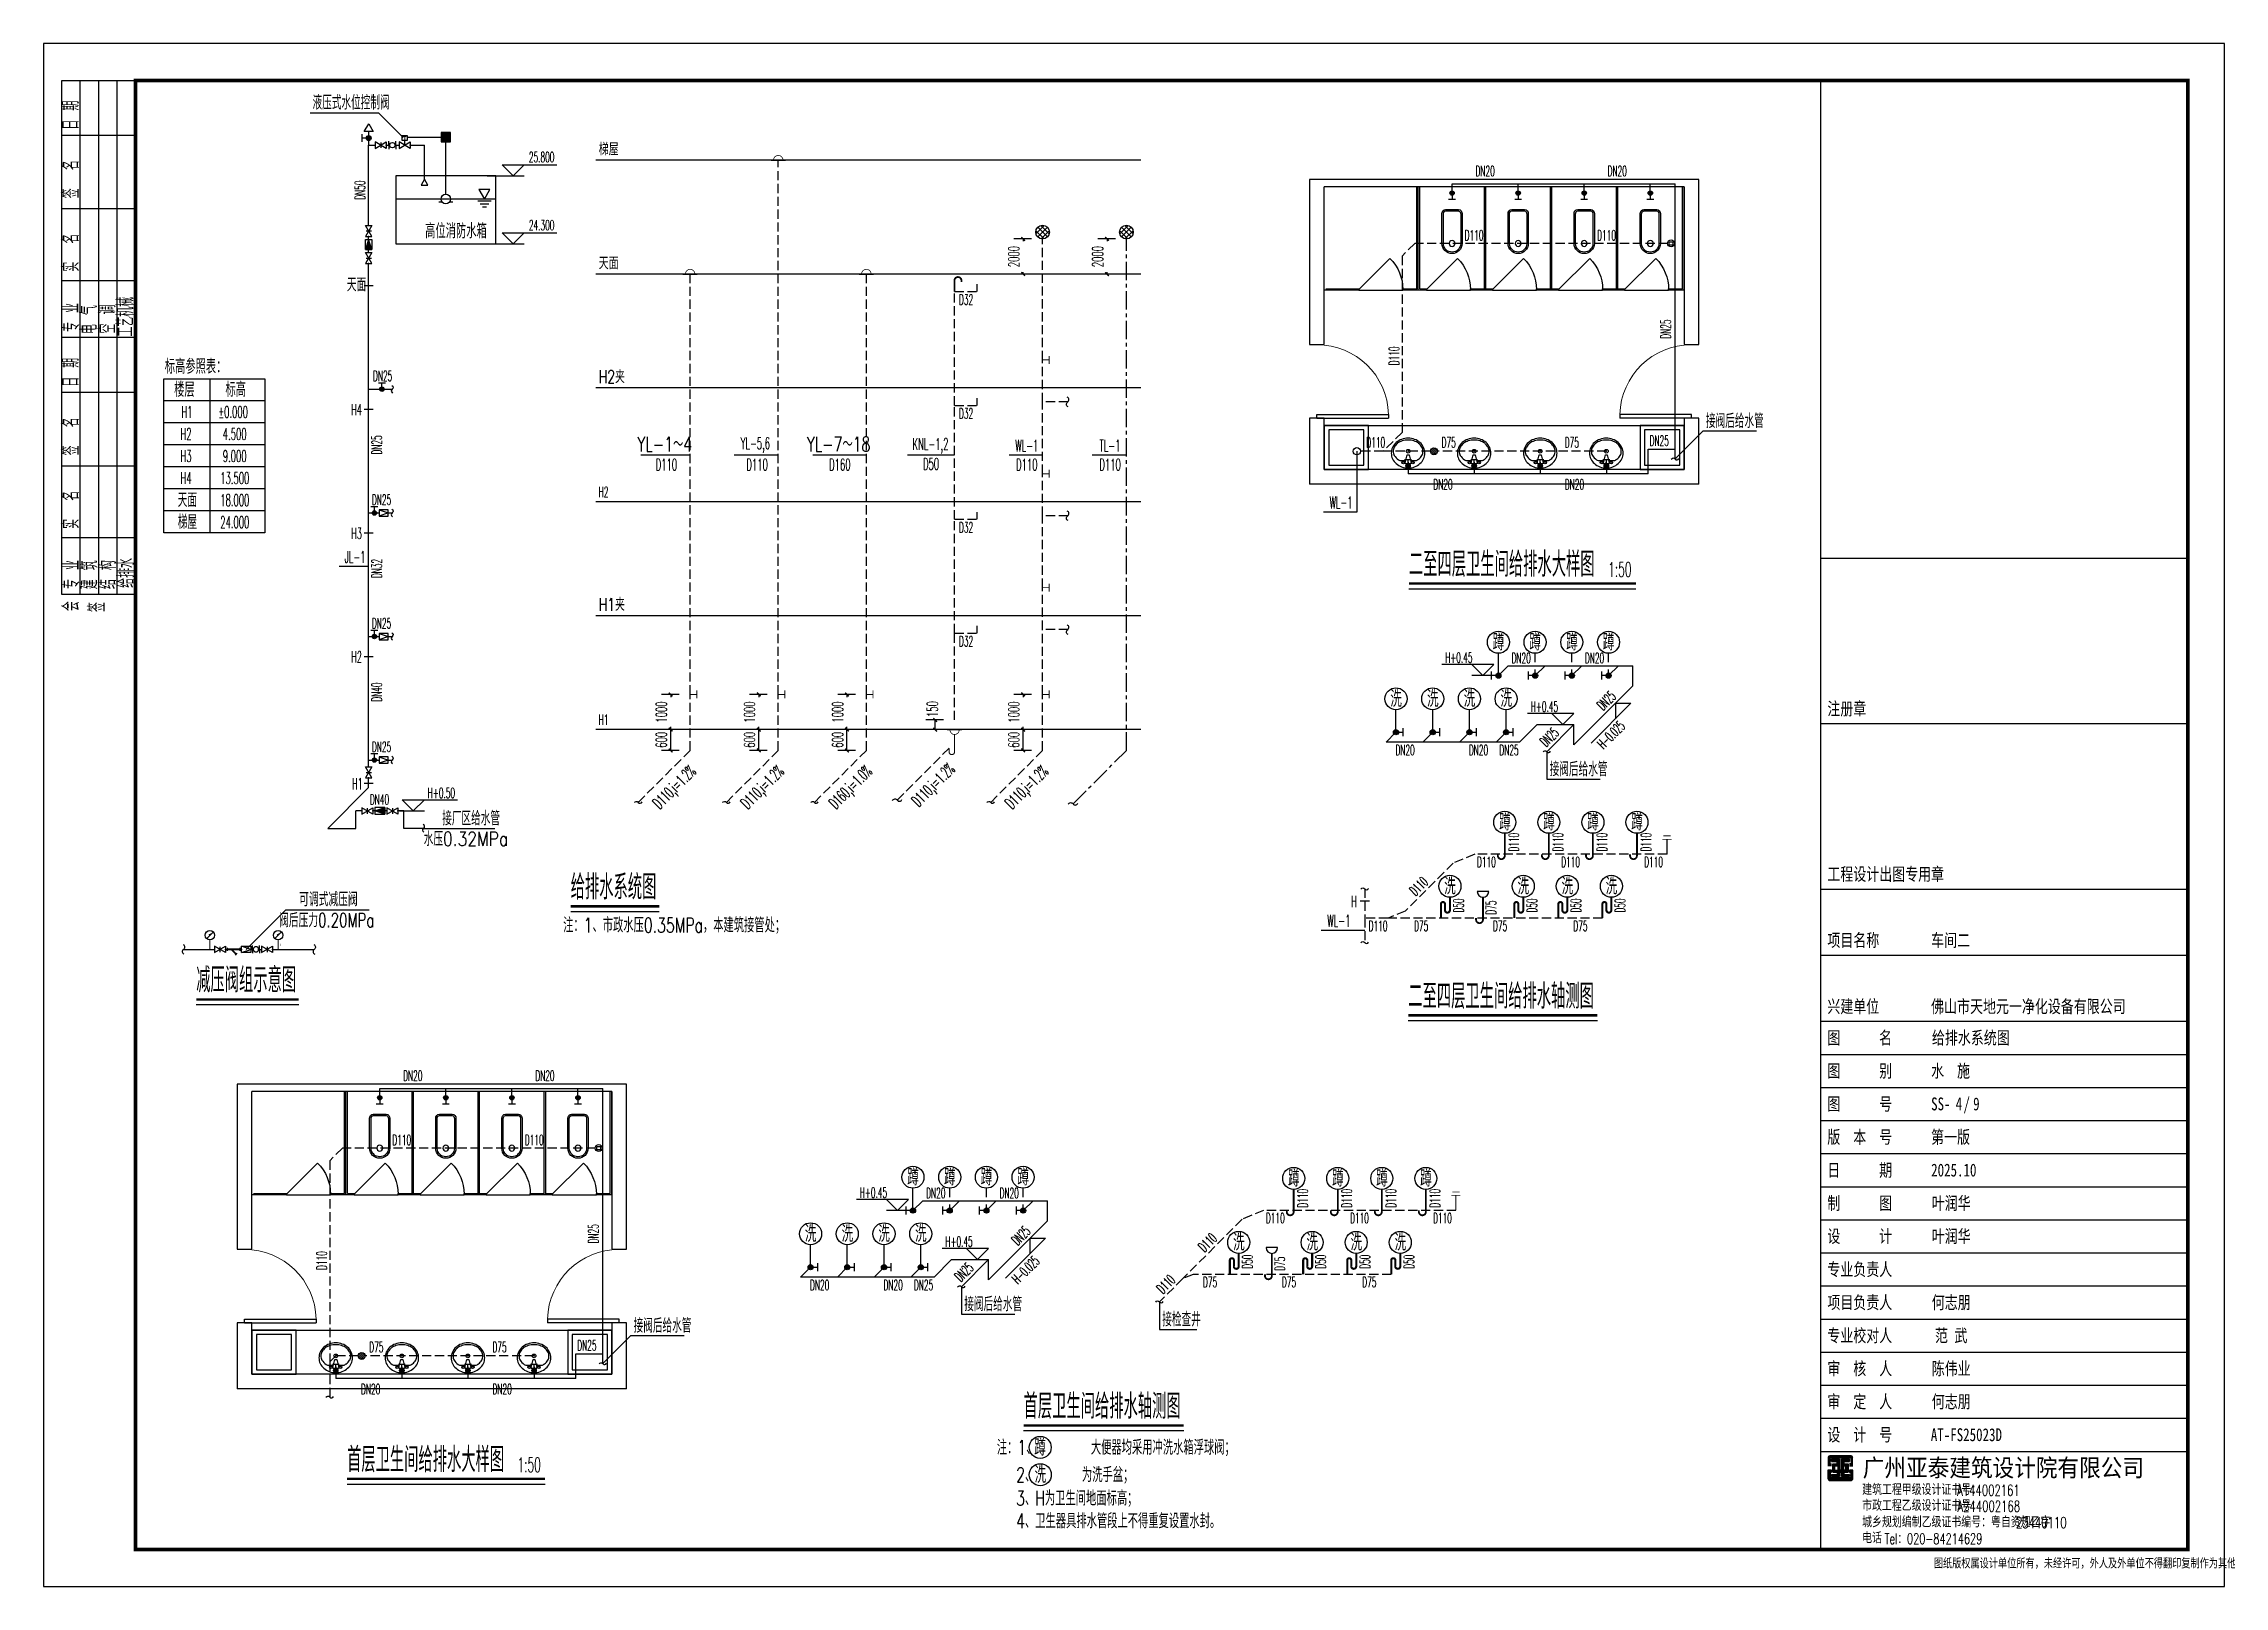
# Model space of a CAD drawing. Extents: x -620248 to 571765, y -684907 to -323071.
# Drawn here: x -346505 to -316805, y -416910 to -395910 of the extents above; entities that cross this region are included whole.
import ezdxf
from ezdxf.enums import TextEntityAlignment as Align

# ---------------------------------------------------------------- set-up
doc = ezdxf.new("R2010")
doc.units = 0
doc.header["$LTSCALE"] = 1000
doc.header["$MEASUREMENT"] = 0
doc.linetypes.add('CENTER', pattern=[2, 1.25, -0.25, 0.25, -0.25])
doc.linetypes.add('DASH', pattern=[0.35, 0.25, -0.1])
for name, color, linetype in [('2', 2, 'Continuous'), ('4', 4, 'Continuous'), ('9', 9, 'Continuous'), ('DIM_ELEV', 3, 'Continuous'), ('DIM_SYMB', 3, 'Continuous'), ('EQUIP_地漏', 7, 'Continuous'), ('EQUIP_污水', 7, 'Continuous'), ('K+T', 252, 'Continuous'), ('PIPE-污水', 5, 'DASH'), ('PIPE-给水', 1, 'Continuous'), ('PIPE-雨水', 222, 'DASH'), ('PUB_TITLE', 4, 'Continuous'), ('S', 2, 'Continuous'), ('STAIR', 2, 'Continuous'), ('TWT_DIM', 3, 'Continuous'), ('TWT_LEAD', 3, 'Continuous'), ('TWT_SYMB', 3, 'Continuous'), ('TWT_TEXT', 7, 'Continuous'), ('VALVE_消防', 7, 'Continuous'), ('VALVE_给水', 7, 'Continuous'), ('VPIPE-污水', 5, 'DASH'), ('WALL', 7, 'Continuous'), ('WINDOW', 4, 'Continuous'), ('框', 130, 'Continuous')]:
    doc.layers.add(name, color=color, linetype=linetype)
doc.styles.add('-宋体', font='simsun_0.shx', dxfattribs={"width": 0.8})
doc.styles.add('_TCH_DIM', font='SIMPLEX.shx', dxfattribs={"width": 0.8, "bigfont": 'GBCBIG.shx'})
doc.styles.add('_TCH_DIM_T3', font='SIMPLEX.shx', dxfattribs={"width": 0.564706, "bigfont": 'GBCBIG.shx'})
doc.styles.add('HZ', font='txt', dxfattribs={"width": 0.8, "bigfont": 'hztxt'})
doc.styles.add('TBC', font='simhei_0.shx', dxfattribs={"width": 0.9})
doc.styles.add('天正', font='SIMPLEX.shx', dxfattribs={"width": 0.7, "bigfont": 'HZTXT.shx'})
doc.dimstyles.new('_TWT_ARCH&&50', dxfattribs={"dimtxt": 148.75, "dimasz": 50, "dimexe": 125, "dimexo": 150, "dimgap": 63.125, "dimtad": 1, "dimdec": 0, "dimzin": 0, "dimdsep": 46, "dimtxsty": '_TCH_DIM_T3', "dimblk": 'ARCHTICK', "dimcen": 0.09, "dimclrt": 7, "dimazin": 2, "dimtfac": 1, "dimtdec": 0, "dimtix": 1, "dimtmove": 2, "dimatfit": 3, "dimfxl": 1, "dimtolj": 1, "dimtzin": 0, "dimarcsym": 0})

msp = doc.modelspace()

# ---------------------------------------------------------------- texts
at = {"layer": 'DIM_ELEV', "color": 7, "style": '天正', "width": 0.525}
for s, p in [('25.800', (-339895.1, -397523.9)), ('24.300', (-339895.1, -398451.1)), ('H+0.45', (-327416.3, -404336.7)), ('H+0.45', (-326250.7, -405003.7)), ('H+0.50', (-341273.1, -406178.8)), ('H+0.45', (-335389, -411619.1)), ('H+0.45', (-334223.3, -412286.2))]:
    msp.add_text(s, height=140, dxfattribs=at).set_placement(p)
for p in [(-325261.7, -405523.2), (-333234.4, -412805.6)]:
    msp.add_text('H-0.025', height=140, rotation=45, dxfattribs=at).set_placement(p)
at = {"layer": 'DIM_SYMB', "color": 7}
for s, height, style, width, p in [('二至四层卫生间给排水大样图', 337.589, '_TCH_DIM', 0.8, (-327909.8, -403166.8)), ('1:50', 200, '天正', 0.525, (-325194.7, -403166.8)), ('给排水系统图', 337.59, '_TCH_DIM', 0.8, (-339326.1, -407560.1)), ('减压阀组示意图', 337.59, '_TCH_DIM', 0.8, (-344426.4, -408825.2)), ('二至四层卫生间给排水轴测图', 337.589, '_TCH_DIM', 0.8, (-327919.1, -409045.5)), ('首层卫生间给排水轴测图', 337.589, '_TCH_DIM', 0.8, (-333158.1, -414627.6)), ('首层卫生间给排水大样图', 337.589, '_TCH_DIM', 0.8, (-342371.6, -415354.5)), ('1:50', 200, '天正', 0.525, (-340049.7, -415354.5))]:
    msp.add_text(s, height=height, dxfattribs=dict(at, style=style, width=width)).set_placement(p)
at = {"layer": 'TWT_LEAD', "color": 7}
for s, height, style, width, p in [('液压式水位控制阀', 192.91, '_TCH_DIM', 0.8, (-342841.6, -396807.5)), ('接阀后给水管', 192.91, '_TCH_DIM', 0.8, (-323865.1, -401142.6)), ('YL-1～4', 200, '天正', 0.7, (-338418.4, -401460.9)), ('YL-5,6', 160, '天正', 0.525, (-337010.8, -401430.4)), ('YL-7～18', 200, '天正', 0.7, (-336110.8, -401460.9)), ('KNL-1,2', 160, '天正', 0.525, (-334670.4, -401440.4)), ('WL-1', 160, '天正', 0.525, (-333270.2, -401460.9)), ('TL-1', 160, '天正', 0.525, (-332123.7, -401460.9)), ('D110', 160, '天正', 0.525, (-338169, -401720.9)), ('D110', 160, '天正', 0.525, (-336932.8, -401720.9)), ('D160', 160, '天正', 0.525, (-335806.2, -401720.9)), ('D50', 160, '天正', 0.525, (-334528.4, -401710.9)), ('D110', 160, '天正', 0.525, (-333260.2, -401720.9)), ('D110', 160, '天正', 0.525, (-332125.7, -401720.9)), ('WL-1', 160, '天正', 0.525, (-328990.7, -402235.7)), ('JL-1', 160, '天正', 0.525, (-342405.7, -402977.9)), ('接阀后给水管', 192.91, '_TCH_DIM', 0.8, (-325993.1, -405882.1)), ('接厂区给水管', 192.91, '_TCH_DIM', 0.8, (-341075.8, -406551.7)), ('水压0.32MPa', 192.91, '_TCH_DIM', 0.8, (-341327.1, -406831.7)), ('可调式减压阀', 190, '天正', 0.7, (-343024.8, -407653.1)), ('阀后压力0.20MPa', 190, '天正', 0.7, (-343298.1, -407938.1)), ('WL-1', 160, '天正', 0.525, (-329020.8, -407930.4)), ('接阀后给水管', 192.91, '_TCH_DIM', 0.8, (-333965.8, -413164.5)), ('接阀后给水管', 192.91, '_TCH_DIM', 0.8, (-338469, -413457.2)), ('接检查井', 192.91, '_TCH_DIM', 0.8, (-331269.5, -413371.8))]:
    msp.add_text(s, height=height, dxfattribs=dict(at, style=style, width=width)).set_placement(p)
at = {"layer": 'TWT_SYMB', "color": 7, "style": '天正', "width": 0.525}
for s, p in [('D110,i=1.2%', (-334587.3, -406308.4)), ('D110,i=1.2%', (-338113.7, -406339.3)), ('D110,i=1.2%', (-336913.7, -406339.3)), ('D160,i=1.0%', (-335713.8, -406339.4)), ('D110,i=1.2%', (-333313.7, -406339.3))]:
    msp.add_text(s, height=160, rotation=45, dxfattribs=at).set_placement(p)
at = {"layer": 'TWT_TEXT'}
for s, height, style, width, p in [('梯屋', 169.76, '_TCH_DIM', 0.8, (-338944.6, -397432.4)), ('DN20', 140.8, '天正', 0.525, (-327004.6, -397714.3)), ('DN20', 140.8, '天正', 0.525, (-325204.6, -397714.3)), ('高位消防水箱', 200, '天正', 0.7, (-341308.3, -398560.3)), ('D110', 140.8, '天正', 0.525, (-327151.5, -398588.4)), ('D110', 140.8, '天正', 0.525, (-325347.3, -398588.4)), ('天面', 169.76, '_TCH_DIM', 0.8, (-338944.6, -398982.4)), ('天面', 183.26, '_TCH_DIM', 0.8, (-342374.7, -399283)), ('D32', 140.8, '天正', 0.525, (-334037.3, -399464.8)), ('H2夹', 176, '天正', 0.7, (-338944.6, -400532.4)), ('DN25', 140, '天正', 0.525, (-342018, -400503.5)), ('H4', 152, '天正', 0.525, (-342314, -400967.6)), ('D32', 140.8, '天正', 0.525, (-334037.3, -401014.8)), ('DN25', 140.8, '天正', 0.525, (-324633, -401385.1)), ('D110', 140.8, '天正', 0.525, (-328489.8, -401408.8)), ('D75', 140.8, '天正', 0.525, (-327465.7, -401408.8)), ('D75', 140.8, '天正', 0.525, (-325787.8, -401408.8)), ('DN20', 140.8, '天正', 0.525, (-327578.4, -401980.1)), ('DN20', 140.8, '天正', 0.525, (-325787.8, -401980.1)), ('DN25', 140, '天正', 0.525, (-342032.8, -402188.2)), ('H2', 140.8, '天正', 0.525, (-338944.6, -402082.4)), ('D32', 140.8, '天正', 0.525, (-334037.3, -402564.8)), ('H3', 152, '天正', 0.525, (-342314, -402652.2)), ('H1夹', 176, '天正', 0.7, (-338944.6, -403632.4)), ('DN25', 140, '天正', 0.525, (-342032.8, -403870)), ('H2', 152, '天正', 0.525, (-342314, -404334.1)), ('D32', 140.8, '天正', 0.525, (-334037.3, -404114.8)), ('蹲', 225, '天正', 0.7, (-326769.5, -404169.9)), ('DN20', 140.8, '天正', 0.525, (-326513.4, -404345)), ('蹲', 225, '天正', 0.7, (-326269.5, -404169.9)), ('蹲', 225, '天正', 0.7, (-325769.5, -404169.9)), ('DN20', 140.8, '天正', 0.525, (-325513.4, -404345)), ('蹲', 225, '天正', 0.7, (-325269.5, -404169.9)), ('洗', 225, '天正', 0.7, (-328164.1, -404940.3)), ('洗', 225, '天正', 0.7, (-327664.1, -404940.3)), ('洗', 225, '天正', 0.7, (-327164.1, -404940.3)), ('洗', 225, '天正', 0.7, (-326664.1, -404940.3)), ('H1', 140.8, '天正', 0.525, (-338944.6, -405182.4)), ('DN25', 140, '天正', 0.525, (-342032.8, -405551.8)), ('DN20', 140.8, '天正', 0.525, (-328094.3, -405595.9)), ('DN20', 140.8, '天正', 0.525, (-327094.3, -405595.9)), ('DN25', 140.8, '天正', 0.525, (-326679.4, -405595.9)), ('H1', 152, '天正', 0.525, (-342303.1, -406061)), ('DN40', 140, '天正', 0.525, (-342061.2, -406269)), ('蹲', 225, '天正', 0.7, (-326682.4, -406620.4)), ('蹲', 225, '天正', 0.7, (-326082.4, -406620.4)), ('蹲', 225, '天正', 0.7, (-325482.4, -406620.4)), ('蹲', 225, '天正', 0.7, (-324882.4, -406620.4)), ('D110', 140.8, '天正', 0.525, (-326983.4, -407119)), ('D110', 140.8, '天正', 0.525, (-325836.7, -407119)), ('D110', 140.8, '天正', 0.525, (-324706.3, -407119)), ('洗', 225, '天正', 0.7, (-327430, -407491.3)), ('洗', 225, '天正', 0.7, (-326431, -407491.3)), ('洗', 225, '天正', 0.7, (-325831, -407491.3)), ('洗', 225, '天正', 0.7, (-325231, -407491.3)), ('H', 152, '天正', 0.525, (-328695.6, -407662.8)), ('注：1、市政水压0.35MPa，本建筑接管处；', 200, '天正', 0.7, (-339429.5, -408008.9)), ('D110', 140.8, '天正', 0.525, (-328458.4, -407989.9)), ('D75', 140.8, '天正', 0.525, (-327839.8, -407989.9)), ('D75', 140.8, '天正', 0.525, (-326765.3, -407989.9)), ('D75', 140.8, '天正', 0.525, (-325671.6, -407989.9)), ('DN20', 140.8, '天正', 0.525, (-341608.5, -410029)), ('DN20', 140.8, '天正', 0.525, (-339808.5, -410029)), ('D110', 140.8, '天正', 0.525, (-341755.4, -410903.1)), ('D110', 140.8, '天正', 0.525, (-339951.2, -410903.1)), ('蹲', 225, '天正', 0.7, (-334742.2, -411452.4)), ('蹲', 225, '天正', 0.7, (-334242.2, -411452.4)), ('蹲', 225, '天正', 0.7, (-333742.2, -411452.4)), ('蹲', 225, '天正', 0.7, (-333242.2, -411452.4)), ('蹲', 225, '天正', 0.7, (-329557.3, -411468.8)), ('蹲', 225, '天正', 0.7, (-328957.3, -411468.8)), ('蹲', 225, '天正', 0.7, (-328357.3, -411468.8)), ('蹲', 225, '天正', 0.7, (-327757.3, -411468.8)), ('DN20', 140.8, '天正', 0.525, (-334486, -411627.5)), ('DN20', 140.8, '天正', 0.525, (-333486, -411627.5)), ('D110', 140.8, '天正', 0.525, (-329858.4, -411967.4)), ('D110', 140.8, '天正', 0.525, (-328711.7, -411967.4)), ('D110', 140.8, '天正', 0.525, (-327581.3, -411967.4)), ('洗', 225, '天正', 0.7, (-336136.8, -412222.8)), ('洗', 225, '天正', 0.7, (-335636.8, -412222.8)), ('洗', 225, '天正', 0.7, (-335136.8, -412222.8)), ('洗', 225, '天正', 0.7, (-334636.8, -412222.8)), ('洗', 225, '天正', 0.7, (-330305, -412339.7)), ('洗', 225, '天正', 0.7, (-329305.9, -412339.7)), ('洗', 225, '天正', 0.7, (-328705.9, -412339.7)), ('洗', 225, '天正', 0.7, (-328105.9, -412339.7)), ('DN20', 140.8, '天正', 0.525, (-336067, -412878.4)), ('DN20', 140.8, '天正', 0.525, (-335067, -412878.4)), ('DN25', 140.8, '天正', 0.525, (-334652.1, -412878.4)), ('D75', 140.8, '天正', 0.525, (-330714.8, -412838.4)), ('D75', 140.8, '天正', 0.525, (-329640.3, -412838.4)), ('D75', 140.8, '天正', 0.525, (-328546.6, -412838.4)), ('D75', 140.8, '天正', 0.525, (-342069.6, -413723.6)), ('D75', 140.8, '天正', 0.525, (-340391.7, -413723.6)), ('DN25', 140.8, '天正', 0.525, (-339236.9, -413699.8)), ('DN20', 140.8, '天正', 0.525, (-342182.3, -414294.8)), ('DN20', 140.8, '天正', 0.525, (-340391.7, -414294.8)), ('注：1、       大便器均采用冲洗水箱浮球阀；', 200, '天正', 0.7, (-333522.7, -415118.4)), ('蹲', 225, '天正', 0.7, (-333012.6, -415130.7)), ('2、      为洗手盆；', 200, '天正', 0.7, (-333259.6, -415490.6)), ('洗', 225, '天正', 0.7, (-333009.1, -415502.9)), ('3、H为卫生间地面标高；', 200, '天正', 0.7, (-333259.6, -415810.5)), ('4、卫生器具排水管段上不得重复设置水封。', 200, '天正', 0.7, (-333259.6, -416119.6))]:
    msp.add_text(s, height=height, dxfattribs=dict(at, style=style, width=width)).set_placement(p)
at = {"layer": 'TWT_TEXT', "style": '天正', "width": 0.525}
for s, height, rotation, p in [('DN50', 140, 90, (-342127, -398035.7)), ('DN25', 140.8, 90, (-324342.1, -399927.4)), ('D110', 140.8, 90, (-328042.8, -400288.8)), ('DN25', 140, 90, (-341898.4, -401503.8)), ('DN32', 140, 90, (-341898.4, -403185.6)), ('DN40', 140, 90, (-341898.3, -404867.5)), ('DN25', 140.8, 45, (-325264.6, -404996.2)), ('DN25', 140.8, 45, (-326041.6, -405492.7)), ('D110', 140, 90, (-326411.3, -406906.9)), ('D110', 140, 90, (-325811.3, -406906.9)), ('D110', 140, 90, (-325211.3, -406906.9)), ('D110', 140, 90, (-324611.3, -406906.9)), ('D110', 140.8, 45, (-327818.5, -407520.6)), ('D50', 140, 90, (-327164.5, -407738.3)), ('D75', 140, 90, (-326723.3, -407766.8)), ('D50', 140, 90, (-326165.4, -407738.3)), ('D50', 140, 90, (-325565.4, -407738.3)), ('D50', 140, 90, (-324965.4, -407738.3)), ('D110', 140, 90, (-329286.3, -411755.3)), ('D110', 140, 90, (-328686.3, -411755.3)), ('D110', 140, 90, (-328086.3, -411755.3)), ('D110', 140, 90, (-327486.3, -411755.3)), ('DN25', 140.8, 90, (-338946, -412242.2)), ('DN25', 140.8, 45, (-333237.3, -412278.7)), ('D110', 140.8, 45, (-330693.4, -412369.1)), ('D110', 140.8, 90, (-342646.7, -412603.5)), ('DN25', 140.8, 45, (-334014.3, -412775.2)), ('D50', 140, 90, (-330039.5, -412586.8)), ('D75', 140, 90, (-329598.3, -412615.2)), ('D50', 140, 90, (-329040.4, -412586.8)), ('D50', 140, 90, (-328440.4, -412586.8)), ('D50', 140, 90, (-327840.4, -412586.8)), ('D110', 140.8, 45, (-331261.2, -412936.8))]:
    msp.add_text(s, height=height, rotation=rotation, dxfattribs=at).set_placement(p)
at = {"layer": '框', "style": '-宋体', "width": 0.74}
msp.add_text('给排水系统图', height=175, dxfattribs=at).set_placement((-320787.8, -409529.7))
msp.add_text('4', height=175, dxfattribs=at).set_placement((-320420.2, -410429.4), align=Align.CENTER)

# ---------------------------------------------------------------- blocks, each defined once
blk = doc.blocks.new('$TWTSYS$00000247')
at = {"elevation": 0}
blk.add_lwpolyline([(7, -101, -0.575183), (0, 0, 0.604745), (-11, 101, 16.924828)], format="xyb", dxfattribs=at)
blk = doc.blocks.new('A$C58C370F3')
at = {"layer": 'K+T'}
for points in [[(465, 138), (59, 138, 0.388189), (0, 88), (0, -88, 0.388189), (59, -138), (465, -138, 0.97895)], [(465, 118), (58, 118, 0.382017), (20, 86), (20, -86, 0.382017), (58, -118), (465, -118, 0.977255)]]:
    blk.add_lwpolyline(points, format="xyb", close=True, dxfattribs=at)
blk.add_circle((462, 0), 40, dxfattribs=at)
blk = doc.blocks.new('$DorLib2D$00000114')
at = {"color": 0}
blk.add_line((0.5, 0), (-0.207, 0.707), dxfattribs=at)
blk.add_arc((0.5, 0), 1, 135, 180, dxfattribs=at)
blk = doc.blocks.new('A$C03CD7C06')
at = {"layer": 'K+T'}
for p, q in [((-350, 1410), (-460, 1410)), ((-460, 1410), (-460, 0)), ((-440, 1390), (-350, 1390)), ((-440, 1390), (-440, 0)), ((-350, 1410), (250, 1410)), ((-350, 1390), (-350, 1410)), ((460, 1410), (250, 1410)), ((250, 1410), (250, 1390)), ((250, 1390), (440, 1390)), ((440, 1390), (440, 0)), ((460, 1410), (460, 0)), ((-440, 0), (-460, 0)), ((460, 0), (440, 0))]:
    blk.add_line(p, q, dxfattribs=at)
at = {"layer": 'K+T', "xscale": 600, "yscale": 600, "zscale": -600, "rotation": 180}
blk.add_blockref('$DorLib2D$00000114', (-50, 1400), dxfattribs=at)
at = {"layer": 'K+T', "rotation": 90}
blk.add_blockref('A$C58C370F3', (0, 310), dxfattribs=at)
blk = doc.blocks.new('$DorLib2D$00000001')
for p, q in [((0.45, 0.975), (0.5, 0.975)), ((0.45, 0), (0.45, 0.975)), ((0.5, 0), (0.5, 0.975)), ((0.5, 0), (0.45, 0))]:
    blk.add_line(p, q)
at = {"lineweight": 13}
blk.add_arc((0.475, 0), 0.975, 91.4693, 180, dxfattribs=at)
blk = doc.blocks.new('$lvtry$00000179')
at = {"color": 0, "linetype": 'ByBlock'}
for p, q in [((-32, -102), (-92, -102)), ((-13, -178), (-40, -70)), ((35, -64), (-35, -64)), ((13, -178), (-13, -178)), ((40, -70), (13, -178)), ((92, -102), (32, -102))]:
    blk.add_line(p, q, dxfattribs=at)
blk.add_lwpolyline([(0, -406, 0.088425), (89, -391, 0.093738), (162, -347, 0.102376), (212, -280, 0.10945), (229, -203, 0.109452), (212, -127, 0.102376), (162, -60, 0.093738), (89, -16, 0.088423), (0, 0, 0.088427), (-89, -16, 0.093738), (-162, -60, 0.102376), (-212, -127, 0.109452), (-229, -203, 0.109451), (-212, -280, 0.102376), (-162, -347, 0.093738), (-89, -391, 0.088425)], format="xyb", close=True, dxfattribs=at)
for centre, radius in [((-64, -76), 20.4), ((-64, -76), 15.4), ((0, -229), 25.4), ((63, -76), 20.4), ((63, -76), 15.4)]:
    blk.add_circle(centre, radius, dxfattribs=at)
for centre, radius, start, end in [((-88, -229), 116, 151.0888, 180), ((-88, -229), 116, 180, 208.9112), ((-45, -252), 164, 126.8699, 151.0888), ((-45, -205), 164, 208.9112, 233.1301), ((-18, -288), 210, 123.9045, 126.8699), ((-92, -178), 76.2, 90, 123.9045), ((-35, -68), 5, 90, 194.0362), ((35, -68), 5, 345.9638, 90), ((92, -178), 76.2, 57.7402, 90), ((45, -252), 164, 28.9112, 57.7402), ((45, -205), 164, 306.8699, 331.0888), ((88, -229), 116, 0, 28.9112), ((88, -229), 116, 331.0888, 0), ((-18, -169), 210, 233.1301, 252.7421), ((0, -111), 270, 252.7421, 270), ((0, -111), 270, 270, 287.2579), ((18, -169), 210, 287.2579, 306.8699)]:
    blk.add_arc(centre, radius, start, end, dxfattribs=at)
at = {"color": 0}
for p in [(0, -76), (0, -229)]:
    blk.add_point(p, dxfattribs=at)
blk = doc.blocks.new('A$C3E7D3103')
at = {"layer": 'K+T'}
for p, q in [((1460, 2660), (1460, 4050)), ((670, 2640), (200, 2640)), ((220, 2660), (670, 2660)), ((670, 2660), (670, 2640)), ((670, 2640), (1270, 2640)), ((1270, 2640), (1270, 2660)), ((1270, 2660), (1460, 2660)), ((1480, 2640), (1270, 2640)), ((200, 800), (5100, 800))]:
    blk.add_line(p, q, dxfattribs=at)
for points in [[(200, 800), (200, 200), (800, 200), (800, 800), (200, 800)], [(4500, 800), (4500, 200), (5100, 200), (5100, 800), (4500, 800)]]:
    blk.add_lwpolyline(points, dxfattribs=at)
for points in [[(260, 740), (260, 260), (740, 260), (740, 740)], [(4560, 740), (4560, 260), (5040, 260), (5040, 740)]]:
    blk.add_lwpolyline(points, close=True, dxfattribs=at)
at = {"layer": 'WALL'}
for p, q in [((5300, 4150), (0, 4150)), ((0, 4150), (0, 1900)), ((5100, 4050), (200, 4050)), ((200, 1900), (200, 4050)), ((5100, 4050), (5100, 1900)), ((5300, 1900), (5300, 4150)), ((0, 1900), (200, 1900)), ((5100, 1900), (5300, 1900)), ((200, 900), (0, 900)), ((0, 900), (0, 0)), ((200, 200), (200, 900)), ((5300, 900), (5100, 900)), ((5100, 900), (5100, 200)), ((5300, 0), (5300, 900)), ((5100, 200), (200, 200)), ((5300, 0), (0, 0))]:
    blk.add_line(p, q, dxfattribs=at)
at = {"xscale": -1, "rotation": 180}
for p in [(1940, 4050), (2840, 4050), (3740, 4050), (4640, 4050)]:
    blk.add_blockref('A$C03CD7C06', p, dxfattribs=at)
at = {"layer": 'K+T', "xscale": -600, "yscale": 600, "zscale": -600}
blk.add_blockref('$DorLib2D$00000114', (970, 2650), dxfattribs=at)
at = {"layer": 'K+T', "rotation": 180}
for p in [(1341, 220), (2241, 220), (3141, 220), (4041, 220)]:
    blk.add_blockref('$lvtry$00000179', p, dxfattribs=at)
at = {"layer": 'WINDOW', "xscale": -1000, "zscale": -1000, "rotation": 90}
for p, yscale in [((100, 1400), -1000), ((5200, 1400), 1000)]:
    blk.add_blockref('$DorLib2D$00000001', p, dxfattribs=dict(at, yscale=yscale))
blk = doc.blocks.new('A$C6B0418ED')
blk.add_line((173, 87), (0, 87))
blk.add_arc((87, 87), 86.7, 180, 0)
blk = doc.blocks.new('A$C17493E92')
at = {"layer": '2', "const_width": 28.2}
blk.add_lwpolyline([(14, 285), (14, 109, 1.048718), (81, 112), (81, 192, -1), (136, 192), (136, 0)], format="xyb", dxfattribs=at)
blk = doc.blocks.new('$VALVE$00000497')
for p, q in [((78, 138), (-78, 138)), ((0, 50), (0, 138))]:
    blk.add_line(p, q)
at = {"const_width": 49.6}
blk.add_lwpolyline([(25, 0, 1), (-25, 0, 1)], format="xyb", close=True, dxfattribs=at)
blk.add_circle((0, 0), 50)
blk = doc.blocks.new('A$C6EA3746F')
at = {"layer": 'TWT_TEXT'}
for points in [[(284, 871), (284, 871), (464, 559), (464, 559), (104, 559), (104, 559), (284, 871)], [(284, 0), (284, 409), (284, 559)]]:
    blk.add_lwpolyline(points, dxfattribs=at)
at = {"layer": 'TWT_TEXT', "xscale": 2.052, "yscale": 2.052, "zscale": 2.052, "rotation": 90.00000000007688}
blk.add_blockref('$VALVE$00000497', (284, 290), dxfattribs=at)
blk = doc.blocks.new('A$C05E301C1')
at = {"layer": 'TWT_TEXT'}
for p, q in [((1250, 4200), (1250, 0)), ((2750, 3600), (0, 3600)), ((2750, 3000), (0, 3000)), ((2750, 2400), (0, 2400)), ((2750, 1800), (0, 1800)), ((2750, 1200), (0, 1200)), ((2750, 600), (0, 600)), ((2750, 0), (0, 0)), ((2750, 0), (0, 0))]:
    blk.add_line(p, q, dxfattribs=at)
blk.add_lwpolyline([(2750, 0), (0, 0), (0, 4200), (2750, 4200)], close=True, dxfattribs=at)
for s, height, style, width, p in [('标高参照表：', 400, '天正', 0.7, (26, 4334)), ('楼层', 400, '天正', 0.7, (281, 3705)), ('标高', 400, '天正', 0.7, (1679, 3706)), ('H1', 320, '天正', 0.525, (479, 3134)), ('%%p0.000', 320, '天正', 0.525, (1485, 3134)), ('H2', 320, '天正', 0.525, (455, 2534)), ('4.500', 320, '天正', 0.525, (1607, 2534)), ('H3', 320, '天正', 0.525, (455, 1934)), ('9.000', 320, '天正', 0.525, (1607, 1934)), ('H4', 320, '天正', 0.525, (455, 1334)), ('13.500', 320, '天正', 0.525, (1538, 1334)), ('天面', 385.8, '_TCH_DIM', 0.8, (381, 705)), ('18.000', 320, '天正', 0.525, (1538, 734)), ('梯屋', 385.8, '_TCH_DIM', 0.8, (381, 105)), ('24.000', 320, '天正', 0.525, (1538, 134))]:
    blk.add_text(s, height=height, dxfattribs=dict(at, style=style, width=width)).set_placement(p)
blk = doc.blocks.new('A$C29A34EED')
at = {"layer": '框'}
for p, q in [((0, 461), (0, 14461)), ((0, 14461), (2000, 14461)), ((500, 461), (500, 14461)), ((1000, 461), (1000, 14461)), ((1500, 461), (1500, 14461)), ((2000, 461), (2000, 14461)), ((2000, 12961), (0, 12961)), ((2000, 10961), (0, 10961)), ((2000, 9005), (0, 9005)), ((2000, 7461), (0, 7461)), ((2000, 5961), (0, 5961)), ((2000, 3961), (0, 3961)), ((2000, 2005), (0, 2005)), ((2000, 461), (0, 461))]:
    blk.add_line(p, q, dxfattribs=at)
at = {"layer": '框', "style": '_TCH_DIM', "width": 0.8}
for s, p in [('日 期', (462, 13120)), ('签  名', (466, 11253)), ('实  名', (466, 9253)), ('专 业', (472, 7613)), ('空 调', (1460, 7573)), ('工艺机械', (1953, 7486)), ('电 气', (957, 7555)), ('日 期', (462, 6120)), ('签  名', (466, 4253)), ('实  名', (466, 2253)), ('专 业', (480, 613)), ('建 筑', (967, 607)), ('结 构', (1470, 612)), ('给排水', (1970, 645)), ('会', (470, 12)), ('签', (1174, -12))]:
    blk.add_text(s, height=450, rotation=90, dxfattribs=at).set_placement(p)
blk = doc.blocks.new('A$C54597E38')
at = {"layer": '9'}
h = blk.add_hatch(dxfattribs=at)
h.set_pattern_fill('ANSI31', color=256, scale=70.630202, angle=135, style=0)
h.set_pattern_definition([(180, (-153496.256, -56662.455), (-2e-15, -8.82877527), [])])
edge = h.paths.add_edge_path()
edge.add_line((99, 458), (99, 400))
edge.add_line((99, 400), (0, 400))
edge.add_line((0, 400), (0, 620))
edge.add_arc((64, 620), 63.6, 90, 180, ccw=False)
edge.add_line((64, 683), (622, 683))
edge.add_arc((622, 620), 63.6, 0, 90, ccw=False)
edge.add_line((685, 620), (685, 396))
edge.add_line((685, 396), (594, 396))
edge.add_line((594, 396), (594, 463))
edge.add_line((594, 463), (614, 463))
edge.add_line((614, 463), (624, 463))
edge.add_line((624, 463), (624, 613))
edge.add_line((624, 613), (68, 613))
edge.add_line((68, 613), (68, 458))
edge.add_line((68, 458), (99, 458))
h.paths.add_polyline_path([(369, 293), (369, 582), (586, 582), (586, 519), (436, 519), (436, 458), (557, 458), (557, 225), (431, 225), (431, 166), (588, 166), (588, 112), (370, 112), (370, 226), (321, 226), (321, 112), (103, 112), (103, 166), (260, 166), (260, 225), (133, 225), (133, 458), (255, 458), (255, 519), (104, 519), (104, 582), (321, 582), (321, 293)])
h.paths.add_polyline_path([(196, 399), (265, 399), (265, 289), (196, 289)], flags=16)
h.paths.add_polyline_path([(494, 399), (425, 399), (425, 289), (494, 289)], flags=16)
edge = h.paths.add_edge_path()
edge.add_line((99, 225), (99, 283))
edge.add_line((99, 283), (0, 283))
edge.add_line((0, 283), (0, 64))
edge.add_arc((64, 64), 63.6, 180, 270)
edge.add_line((64, 0), (622, 0))
edge.add_arc((622, 64), 63.6, 270, 360)
edge.add_line((685, 64), (685, 287))
edge.add_line((685, 287), (594, 287))
edge.add_line((594, 287), (594, 220))
edge.add_line((594, 220), (614, 220))
edge.add_line((614, 220), (624, 220))
edge.add_line((624, 220), (624, 71))
edge.add_line((624, 71), (68, 71))
edge.add_line((68, 71), (68, 225))
edge.add_line((68, 225), (99, 225))
blk.add_lwpolyline([(99, 225), (99, 283), (0, 283), (0, 64, 0.414214), (64, 0), (622, 0, 0.414214), (685, 64), (685, 287), (594, 287), (594, 220), (614, 220), (624, 220), (624, 71), (68, 71), (68, 225)], format="xyb", close=True, dxfattribs=at)
blk.add_lwpolyline([(369, 293), (369, 293), (369, 582), (586, 582), (586, 519), (436, 519), (436, 458), (557, 458), (557, 225), (431, 225), (431, 166), (588, 166), (588, 112), (370, 112), (370, 226), (321, 226), (321, 112), (103, 112), (103, 166), (260, 166), (260, 225), (133, 225), (133, 458), (255, 458), (255, 519), (104, 519), (104, 582), (321, 582), (321, 293), (369, 293)], dxfattribs=at)
blk.add_lwpolyline([(494, 399), (425, 399), (425, 289), (494, 289)], close=True, dxfattribs=at)
blk = doc.blocks.new('标框')
at = {"layer": '4'}
for p, q in [((-105112, 98008), (-105112, 71592)), ((-95112, 98008), (-95112, 71592))]:
    blk.add_line(p, q, dxfattribs=at)
at = {"layer": '框'}
for p, q in [((-105112, 111592), (-105112, 71592)), ((-95112, 111592), (-95112, 71592)), ((-105112, 98584), (-95112, 98584)), ((-105112, 94081), (-95112, 94081)), ((-105112, 89578), (-95112, 89578)), ((-105112, 87777), (-95112, 87777)), ((-105112, 85976), (-95112, 85976)), ((-105112, 85075), (-95112, 85075)), ((-105112, 84174), (-95112, 84174)), ((-105112, 83274), (-95112, 83274)), ((-105112, 82373), (-95112, 82373)), ((-105112, 81473), (-95112, 81473)), ((-105112, 80572), (-95112, 80572)), ((-105112, 79671), (-95112, 79671)), ((-105112, 78771), (-95112, 78771)), ((-105112, 77870), (-95112, 77870)), ((-105112, 76970), (-95112, 76970)), ((-105112, 76069), (-95112, 76069)), ((-105112, 75168), (-95112, 75168)), ((-105112, 74268), (-95112, 74268))]:
    blk.add_line(p, q, dxfattribs=at)
at = {"layer": '4'}
blk.add_blockref('A$C54597E38', (-104913, 73473), dxfattribs=at)
at = {"layer": 'TWT_TEXT', "style": 'TBC', "width": 0.9}
blk.add_text('广州亚泰建筑设计院有限公司', height=480, dxfattribs=at).set_placement((-103962, 73582))
at = {"layer": 'TWT_TEXT', "style": '_TCH_DIM'}
for s, height, p in [('建筑工程甲级设计证书号：', 300, (-103979, 73080)), ('城乡规划编制乙级证书编号：粤自资规乙字', 300, (-103979, 72198)), ('市政工程乙级设计证书号：', 300, (-103979, 72647)), ('电话', 300, (-103979, 71765)), ('图纸版权属设计单位所有，未经许可，外人及外单位不得翻印复制作为其他工程之用', 249.73, (-102027, 71082))]:
    blk.add_text(s, height=height, rotation=359.99972, dxfattribs=at).set_placement(p)
at = {"layer": 'TWT_TEXT', "style": '天正', "width": 0.67}
for s, height, p in [('A144002161', 300, (-101392, 73058)), ('A244002168', 300, (-101382, 72625)), ('23440110', 300, (-99787, 72179)), ('Tel：020-84214629', 290, (-103368, 71744))]:
    blk.add_text(s, height=height, rotation=359.99972, dxfattribs=at).set_placement(p)
at = {"layer": '框', "style": '-宋体', "width": 0.74}
for s, p in [('注册章', (-104927, 94312)), ('工程设计出图专用章', (-104926, 89809)), ('项目名称', (-104926, 88008)), ('车间二', (-102099, 88008)), ('兴建单位', (-104926, 86207)), ('佛山市天地元一净化设备有限公司', (-102100, 86207)), ('图      名', (-104926, 85353)), ('图      别', (-104926, 84452)), ('图      号', (-104926, 83552)), ('版  本  号', (-104927, 82651)), ('第一版', (-102100, 82651)), ('日      期', (-104926, 81751)), ('2025.10', (-102099, 81751)), ('制      图', (-104926, 80850)), ('设      计', (-104926, 79950)), ('专业负责人', (-104926, 79049)), ('项目负责人', (-104926, 78148)), ('专业校对人', (-104926, 77248)), ('审  核  人', (-104926, 76347)), ('审  定  人', (-104926, 75447)), ('设  计  号', (-104926, 74546)), ('AT-FS25023D', (-102108, 74546))]:
    blk.add_text(s, height=350, dxfattribs=at).set_placement(p)
for s, p in [('叶润华', (-101553, 80850)), ('叶润华', (-101553, 79950)), ('何志朋', (-101553, 78148)), ('范 武', (-101553, 77248)), ('陈伟业', (-101553, 76347)), ('何志朋', (-101553, 75447))]:
    blk.add_text(s, height=350, dxfattribs=at).set_placement(p, align=Align.CENTER)
blk = doc.blocks.new('框')
at = {"layer": '4'}
for p, q in [((-296744, 162730), (-296744, 136314)), ((-286744, 162730), (-286744, 136314))]:
    blk.add_line(p, q, dxfattribs=at)
at = {"layer": '框'}
for p, q in [((-296744, 176314), (-296744, 136314)), ((-286744, 176314), (-286744, 136314))]:
    blk.add_line(p, q, dxfattribs=at)
at = {"layer": '4'}
blk.add_blockref('标框', (-191632, 64721), dxfattribs=at)
at = {"layer": '框', "style": '-宋体', "width": 0.74}
for s, p in [('水  施', (-293732, 149174)), ('SS-  /', (-293732, 148273)), ('9', (-292587, 148273))]:
    blk.add_text(s, height=350, dxfattribs=at).set_placement(p)
blk = doc.blocks.new('A$C7517252D')
at = {"layer": '4'}
for name, p in [('A$C29A34EED', (0, 26072)), ('框', (344644, -135781))]:
    blk.add_blockref(name, p, dxfattribs=at)
blk = doc.blocks.new('_ArchTick')
at = {"color": 0, "linetype": 'ByBlock', "const_width": 0.4}
blk.add_lwpolyline([(-0.5, -0.5), (0.5, 0.5)], dxfattribs=at)
blk = doc.blocks.new('*D181')
at = {"layer": 'Defpoints', "color": 0, "transparency": 16777216}
for p in [(-332022, -398569), (-331758, -398569), (-331758, -399047)]:
    blk.add_point(p, dxfattribs=at)
at = {"layer": 'TWT_DIM', "color": 0, "lineweight": -2, "transparency": 16777216}
for p, q in [((-331908, -398569), (-332147, -398569)), ((-332022, -398569), (-332022, -398598)), ((-331908, -399047), (-332147, -399047)), ((-332022, -399047), (-332022, -399020))]:
    blk.add_line(p, q, dxfattribs=at)
at = {"layer": 'TWT_DIM', "color": 0, "lineweight": -2, "transparency": 16777216, "xscale": 50, "yscale": 50, "zscale": 50}
for p, rotation in [((-332022, -398569), 90), ((-332022, -399047), 270)]:
    blk.add_blockref('_ArchTick', p, dxfattribs=dict(at, rotation=rotation))
at = {"layer": 'TWT_DIM', "color": 7, "transparency": 16777216, "insert": (-332149, -398809), "char_height": 148.8, "attachment_point": 5, "rotation": 90, "style": '_TCH_DIM_T3'}
blk.add_mtext('\\A1;2000', dxfattribs=at)
blk = doc.blocks.new('*D201')
at = {"layer": 'Defpoints', "color": 0, "transparency": 16777216}
for p in [(-333164, -405247), (-332899, -405247), (-332899, -405531)]:
    blk.add_point(p, dxfattribs=at)
at = {"layer": 'TWT_DIM', "color": 0, "lineweight": -2, "transparency": 16777216}
for p, q in [((-333049, -405247), (-333289, -405247)), ((-333164, -405531), (-333164, -405247)), ((-333049, -405531), (-333289, -405531))]:
    blk.add_line(p, q, dxfattribs=at)
at = {"layer": 'TWT_DIM', "color": 0, "lineweight": -2, "transparency": 16777216, "xscale": 50, "yscale": 50, "zscale": 50}
for p, rotation in [((-333164, -405247), 90), ((-333164, -405531), 270)]:
    blk.add_blockref('_ArchTick', p, dxfattribs=dict(at, rotation=rotation))
at = {"layer": 'TWT_DIM', "color": 7, "transparency": 16777216, "insert": (-333291, -405387), "char_height": 148.8, "attachment_point": 5, "rotation": 90, "style": '_TCH_DIM_T3'}
blk.add_mtext('\\A1;600', dxfattribs=at)
blk = doc.blocks.new('*D202')
at = {"layer": 'Defpoints', "color": 0, "transparency": 16777216}
for p in [(-333164, -404769), (-332899, -404769), (-332899, -405247)]:
    blk.add_point(p, dxfattribs=at)
at = {"layer": 'TWT_DIM', "color": 0, "lineweight": -2, "transparency": 16777216}
for p, q in [((-333049, -404769), (-333289, -404769)), ((-333164, -404769), (-333164, -404806)), ((-333049, -405247), (-333289, -405247)), ((-333164, -405247), (-333164, -405212))]:
    blk.add_line(p, q, dxfattribs=at)
at = {"layer": 'TWT_DIM', "color": 0, "lineweight": -2, "transparency": 16777216, "xscale": 50, "yscale": 50, "zscale": 50}
for p, rotation in [((-333164, -404769), 90), ((-333164, -405247), 270)]:
    blk.add_blockref('_ArchTick', p, dxfattribs=dict(at, rotation=rotation))
at = {"layer": 'TWT_DIM', "color": 7, "transparency": 16777216, "insert": (-333291, -405009), "char_height": 148.8, "attachment_point": 5, "rotation": 90, "style": '_TCH_DIM_T3'}
blk.add_mtext('\\A1;1000', dxfattribs=at)
blk = doc.blocks.new('*D203')
at = {"layer": 'Defpoints', "color": 0, "transparency": 16777216}
for p in [(-335564, -405247), (-335299, -405247), (-335299, -405531)]:
    blk.add_point(p, dxfattribs=at)
at = {"layer": 'TWT_DIM', "color": 0, "lineweight": -2, "transparency": 16777216}
for p, q in [((-335449, -405247), (-335689, -405247)), ((-335564, -405531), (-335564, -405247)), ((-335449, -405531), (-335689, -405531))]:
    blk.add_line(p, q, dxfattribs=at)
at = {"layer": 'TWT_DIM', "color": 0, "lineweight": -2, "transparency": 16777216, "xscale": 50, "yscale": 50, "zscale": 50}
for p, rotation in [((-335564, -405247), 90), ((-335564, -405531), 270)]:
    blk.add_blockref('_ArchTick', p, dxfattribs=dict(at, rotation=rotation))
at = {"layer": 'TWT_DIM', "color": 7, "transparency": 16777216, "insert": (-335691, -405387), "char_height": 148.8, "attachment_point": 5, "rotation": 90, "style": '_TCH_DIM_T3'}
blk.add_mtext('\\A1;600', dxfattribs=at)
blk = doc.blocks.new('*D204')
at = {"layer": 'Defpoints', "color": 0, "transparency": 16777216}
for p in [(-335564, -404769), (-335299, -404769), (-335299, -405247)]:
    blk.add_point(p, dxfattribs=at)
at = {"layer": 'TWT_DIM', "color": 0, "lineweight": -2, "transparency": 16777216}
for p, q in [((-335449, -404769), (-335689, -404769)), ((-335564, -404769), (-335564, -404806)), ((-335449, -405247), (-335689, -405247)), ((-335564, -405247), (-335564, -405212))]:
    blk.add_line(p, q, dxfattribs=at)
at = {"layer": 'TWT_DIM', "color": 0, "lineweight": -2, "transparency": 16777216, "xscale": 50, "yscale": 50, "zscale": 50}
for p, rotation in [((-335564, -404769), 90), ((-335564, -405247), 270)]:
    blk.add_blockref('_ArchTick', p, dxfattribs=dict(at, rotation=rotation))
at = {"layer": 'TWT_DIM', "color": 7, "transparency": 16777216, "insert": (-335691, -405009), "char_height": 148.8, "attachment_point": 5, "rotation": 90, "style": '_TCH_DIM_T3'}
blk.add_mtext('\\A1;1000', dxfattribs=at)
blk = doc.blocks.new('*D205')
at = {"layer": 'Defpoints', "color": 0, "transparency": 16777216}
for p in [(-333164, -398569), (-332899, -398569), (-332899, -399047)]:
    blk.add_point(p, dxfattribs=at)
at = {"layer": 'TWT_DIM', "color": 0, "lineweight": -2, "transparency": 16777216}
for p, q in [((-333049, -398569), (-333289, -398569)), ((-333164, -398569), (-333164, -398598)), ((-333049, -399047), (-333289, -399047)), ((-333164, -399047), (-333164, -399020))]:
    blk.add_line(p, q, dxfattribs=at)
at = {"layer": 'TWT_DIM', "color": 0, "lineweight": -2, "transparency": 16777216, "xscale": 50, "yscale": 50, "zscale": 50}
for p, rotation in [((-333164, -398569), 90), ((-333164, -399047), 270)]:
    blk.add_blockref('_ArchTick', p, dxfattribs=dict(at, rotation=rotation))
at = {"layer": 'TWT_DIM', "color": 7, "transparency": 16777216, "insert": (-333291, -398809), "char_height": 148.8, "attachment_point": 5, "rotation": 90, "style": '_TCH_DIM_T3'}
blk.add_mtext('\\A1;2000', dxfattribs=at)
blk = doc.blocks.new('*D206')
at = {"layer": 'Defpoints', "color": 0, "transparency": 16777216}
for p in [(-336764, -405247), (-336499, -405247), (-336499, -405531)]:
    blk.add_point(p, dxfattribs=at)
at = {"layer": 'TWT_DIM', "color": 0, "lineweight": -2, "transparency": 16777216}
for p, q in [((-336649, -405247), (-336889, -405247)), ((-336764, -405531), (-336764, -405247)), ((-336649, -405531), (-336889, -405531))]:
    blk.add_line(p, q, dxfattribs=at)
at = {"layer": 'TWT_DIM', "color": 0, "lineweight": -2, "transparency": 16777216, "xscale": 50, "yscale": 50, "zscale": 50}
for p, rotation in [((-336764, -405247), 90), ((-336764, -405531), 270)]:
    blk.add_blockref('_ArchTick', p, dxfattribs=dict(at, rotation=rotation))
at = {"layer": 'TWT_DIM', "color": 7, "transparency": 16777216, "insert": (-336891, -405387), "char_height": 148.8, "attachment_point": 5, "rotation": 90, "style": '_TCH_DIM_T3'}
blk.add_mtext('\\A1;600', dxfattribs=at)
blk = doc.blocks.new('*D207')
at = {"layer": 'Defpoints', "color": 0, "transparency": 16777216}
for p in [(-336764, -404769), (-336499, -404769), (-336499, -405247)]:
    blk.add_point(p, dxfattribs=at)
at = {"layer": 'TWT_DIM', "color": 0, "lineweight": -2, "transparency": 16777216}
for p, q in [((-336649, -404769), (-336889, -404769)), ((-336764, -404769), (-336764, -404806)), ((-336649, -405247), (-336889, -405247)), ((-336764, -405247), (-336764, -405212))]:
    blk.add_line(p, q, dxfattribs=at)
at = {"layer": 'TWT_DIM', "color": 0, "lineweight": -2, "transparency": 16777216, "xscale": 50, "yscale": 50, "zscale": 50}
for p, rotation in [((-336764, -404769), 90), ((-336764, -405247), 270)]:
    blk.add_blockref('_ArchTick', p, dxfattribs=dict(at, rotation=rotation))
at = {"layer": 'TWT_DIM', "color": 7, "transparency": 16777216, "insert": (-336891, -405009), "char_height": 148.8, "attachment_point": 5, "rotation": 90, "style": '_TCH_DIM_T3'}
blk.add_mtext('\\A1;1000', dxfattribs=at)
blk = doc.blocks.new('*D208')
at = {"layer": 'Defpoints', "color": 0, "transparency": 16777216}
for p in [(-334363, -405116), (-334099, -405116), (-334099, -405247)]:
    blk.add_point(p, dxfattribs=at)
at = {"layer": 'TWT_DIM', "color": 0, "lineweight": -2, "transparency": 16777216}
for p, q in [((-334249, -405116), (-334488, -405116)), ((-334249, -405247), (-334488, -405247)), ((-334363, -405247), (-334363, -405116))]:
    blk.add_line(p, q, dxfattribs=at)
at = {"layer": 'TWT_DIM', "color": 0, "lineweight": -2, "transparency": 16777216, "xscale": 50, "yscale": 50, "zscale": 50}
for p, rotation in [((-334363, -405116), 90), ((-334363, -405247), 270)]:
    blk.add_blockref('_ArchTick', p, dxfattribs=dict(at, rotation=rotation))
at = {"layer": 'TWT_DIM', "color": 7, "transparency": 16777216, "insert": (-334400, -404968), "char_height": 148.8, "attachment_point": 5, "rotation": 90, "style": '_TCH_DIM_T3'}
blk.add_mtext('\\A1;150', dxfattribs=at)
blk = doc.blocks.new('*D209')
at = {"layer": 'Defpoints', "color": 0, "transparency": 16777216}
for p in [(-337964, -405247), (-337699, -405247), (-337699, -405531)]:
    blk.add_point(p, dxfattribs=at)
at = {"layer": 'TWT_DIM', "color": 0, "lineweight": -2, "transparency": 16777216}
for p, q in [((-337849, -405247), (-338089, -405247)), ((-337964, -405531), (-337964, -405247)), ((-337849, -405531), (-338089, -405531))]:
    blk.add_line(p, q, dxfattribs=at)
at = {"layer": 'TWT_DIM', "color": 0, "lineweight": -2, "transparency": 16777216, "xscale": 50, "yscale": 50, "zscale": 50}
for p, rotation in [((-337964, -405247), 90), ((-337964, -405531), 270)]:
    blk.add_blockref('_ArchTick', p, dxfattribs=dict(at, rotation=rotation))
at = {"layer": 'TWT_DIM', "color": 7, "transparency": 16777216, "insert": (-338091, -405387), "char_height": 148.8, "attachment_point": 5, "rotation": 90, "style": '_TCH_DIM_T3'}
blk.add_mtext('\\A1;600', dxfattribs=at)
blk = doc.blocks.new('*D210')
at = {"layer": 'Defpoints', "color": 0, "transparency": 16777216}
for p in [(-337964, -404769), (-337699, -404769), (-337699, -405247)]:
    blk.add_point(p, dxfattribs=at)
at = {"layer": 'TWT_DIM', "color": 0, "lineweight": -2, "transparency": 16777216}
for p, q in [((-337849, -404769), (-338089, -404769)), ((-337964, -404769), (-337964, -404806)), ((-337849, -405247), (-338089, -405247)), ((-337964, -405247), (-337964, -405212))]:
    blk.add_line(p, q, dxfattribs=at)
at = {"layer": 'TWT_DIM', "color": 0, "lineweight": -2, "transparency": 16777216, "xscale": 50, "yscale": 50, "zscale": 50}
for p, rotation in [((-337964, -404769), 90), ((-337964, -405247), 270)]:
    blk.add_blockref('_ArchTick', p, dxfattribs=dict(at, rotation=rotation))
at = {"layer": 'TWT_DIM', "color": 7, "transparency": 16777216, "insert": (-338091, -405009), "char_height": 148.8, "attachment_point": 5, "rotation": 90, "style": '_TCH_DIM_T3'}
blk.add_mtext('\\A1;1000', dxfattribs=at)
blk = doc.blocks.new('$ATTACHMENT$00000217')
blk.add_line((-150, 0), (150, 0))
at = {"const_width": 15}
blk.add_lwpolyline([(-99, 0, -1), (101, 0)], format="xyb", dxfattribs=at)
blk = doc.blocks.new('$ATTACHMENT$00000073')
at = {"const_width": 20}
for points in [[(0, 0), (150, 0)], [(150, 90), (150, -90)]]:
    blk.add_lwpolyline(points, dxfattribs=at)
blk = doc.blocks.new('$ATTACHMENT$00000332')
blk.add_line((53, 506), (-347, 506))
for points, const_width in [([(-25, 506, -1.067664), (-275, 506)], 20), ([(-150, 135), (-150, -100, 1), (0, -100), (0, 0)], 30)]:
    blk.add_lwpolyline(points, format="xyb", dxfattribs=dict(const_width=const_width))
at = {"const_width": 30}
blk.add_lwpolyline([(-150, 135), (-150, 373)], dxfattribs=at)
at = {"style": 'HZ', "flags": 1}
for tag in ['UNIT', 'SPEC', 'WHAT']:
    blk.add_attdef(tag, (-150, 373), '', height=0.001, dxfattribs=at)
blk = doc.blocks.new('$TwtSys$00000133')
for p, q in [((28, 3), (-130, 161)), ((-129, 101), (32, 263)), ((-94, 39), (94, 228)), ((94, 39), (-94, 228)), ((129, 101), (-32, 263)), ((-28, 3), (130, 161))]:
    blk.add_line(p, q)
blk.add_circle((0, 133), 133)
blk = doc.blocks.new('$VALVE$00000296')
for points in [[(-125, 72), (-125, -72), (125, 72), (125, -72), (-125, 72)], [(0, 60), (0, -64)]]:
    blk.add_lwpolyline(points)
for p in [(-125, 0), (125, 0)]:
    blk.add_point(p)
blk = doc.blocks.new('$VALVE$00000752')
for p, q in [((-112.5, 75), (112.5, 75)), ((112.5, 75), (112.5, -75)), ((112.5, -75), (-112.5, -75))]:
    blk.add_line(p, q)
blk.add_lwpolyline([(-112.5, -75), (112.5, 0), (-112.5, 75)], close=True)
for p in [(-112.5, 0), (112.5, 0)]:
    blk.add_point(p)
blk.add_solid([(-112.5, 75), (112.5, 0), (-112.5, -75)])
blk = doc.blocks.new('$VALVE$00000301')
for points in [[(-125, 72), (125, 0), (-125, -72)], [(-125, 72), (-125, -72), (125, -72), (125, 72), (-125, 72)]]:
    blk.add_lwpolyline(points)
for p in [(-125, 0), (125, 0)]:
    blk.add_point(p)
blk = doc.blocks.new('$TwtSys$00000136')
at = {"elevation": 0}
blk.add_lwpolyline([(-51, 45), (51, 45), (51, -49), (-51, -49)], close=True, dxfattribs=at)
blk.add_circle((0, 0, 0), 93.8)
blk = doc.blocks.new('$TwtSys$00000141')
for p, q in [((-94, 8), (-10, 92)), ((-94, 8), (-10, 92)), ((-87, -35), (35, 87)), ((-87, -35), (35, 87)), ((-66, -66), (66, 66)), ((-66, -66), (66, 66)), ((-32, -87), (88, 33)), ((-32, -87), (88, 33)), ((11, -92), (92, -11)), ((11, -92), (92, -11))]:
    blk.add_line(p, q)
blk.add_circle((0, 0), 94)
blk.add_circle((0, 0), 94)
blk = doc.blocks.new('$TWTSYS$00000426')
for points, const_width in [([(-125, 407), (125, 407)], 20), ([(-100, 500), (100, 500)], 20), ([(0, 407), (0, 0)], 30)]:
    blk.add_lwpolyline(points, dxfattribs=dict(const_width=const_width))
at = {"style": 'HZ', "width": 0.7, "flags": 1}
for tag in ['UNIT', 'SPEC', 'WHAT']:
    blk.add_attdef(tag, (0, 0), '', height=0.001, dxfattribs=at)
blk = doc.blocks.new('$VALVE$00000447')
for p, q in [((-82, 0), (-82, 90)), ((-82, 0), (-82, -90)), ((82, 0), (82, 90)), ((82, 0), (82, -90))]:
    blk.add_line(p, q)
blk.add_circle((0, 0), 60.1)
for p in [(-82, 0), (82, 0)]:
    blk.add_point(p)
blk = doc.blocks.new('$VALVE$00000597')
blk.add_line((-93, 357), (93, 543))
blk.add_lwpolyline([(93, 543, 0, 50, 0), (-31, 456, 50, 50, 0)], format="xyseb")
for points, const_width in [([(0, 300), (0, 0)], 30), ([(0, 182), (75, 182), (75, 107)], 7.5)]:
    blk.add_lwpolyline(points, dxfattribs=dict(const_width=const_width))
blk.add_circle((0, 450), 150)
blk = doc.blocks.new('$VALVE$00000501')
for p, q in [((-175, 32), (-175, -32)), ((175, 32), (175, -32)), ((96, -77), (50, -123))]:
    blk.add_line(p, q)
at = {"const_width": 35}
for points in [[(-175, 0), (175, 0)], [(-52, 0), (73, -100)]]:
    blk.add_lwpolyline(points, dxfattribs=at)
for p in [(-175, -2), (175, -2)]:
    blk.add_point(p)
blk = doc.blocks.new('$VALVE$00000299')
for p, q in [((64, 215), (-64, 215)), ((-64, 215), (-64, 110)), ((-64, 110), (0, 110)), ((0, 110), (64, 110)), ((0, 0), (0, 110)), ((64, 110), (64, 215))]:
    blk.add_line(p, q)
blk.add_lwpolyline([(-125, 72), (-125, -72), (125, 72), (125, -72), (-125, 72)])
for p in [(-125, 0), (125, 0)]:
    blk.add_point(p)
at = {"style": 'HZ', "width": 1.675276}
blk.add_text('T', height=70, dxfattribs=at).set_placement((-41, 127), (37, 127), align=Align.FIT)

# ---------------------------------------------------------------- dimensions: what is measured, and where the dimension line sits
at = {"layer": 'TWT_DIM'}
for base, p1, p2, text, picture, middle in [((-333163.7, -398568.7), (-332899.2, -399047), (-332899.2, -398568.7), '2000', '*D205', (-333290.7, -398808.7)), ((-332022.2, -398568.7), (-331757.7, -399047), (-331757.7, -398568.7), '2000', '*D181', (-332149.2, -398808.7)), ((-337963.7, -404768.7), (-337699.2, -405247), (-337699.2, -404768.7), '1000', '*D210', (-338090.7, -405008.7)), ((-336763.7, -404768.7), (-336499.2, -405247), (-336499.2, -404768.7), '1000', '*D207', (-336890.7, -405008.7)), ((-335563.7, -404768.7), (-335299.2, -405247), (-335299.2, -404768.7), '1000', '*D204', (-335690.7, -405008.7)), ((-334362.7, -405115.7), (-334099.2, -405247), (-334099.2, -405115.7), '150', '*D208', (-334399.7, -404967.8)), ((-333163.7, -404768.7), (-332899.2, -405247), (-332899.2, -404768.7), '1000', '*D202', (-333290.7, -405008.7)), ((-337963.7, -405247), (-337699.2, -405531.2), (-337699.2, -405247), '600', '*D209', (-338090.7, -405386.7)), ((-336763.7, -405247), (-336499.2, -405531.2), (-336499.2, -405247), '600', '*D206', (-336890.7, -405386.7)), ((-335563.7, -405247), (-335299.2, -405531.2), (-335299.2, -405247), '600', '*D203', (-335690.7, -405386.7)), ((-333163.7, -405247), (-332899.2, -405531.2), (-332899.2, -405247), '600', '*D201', (-333290.7, -405386.7))]:
    dim = msp.add_linear_dim(base=base, p1=p1, p2=p2, angle=90, text=text, dimstyle='_TWT_ARCH&&50', dxfattribs=at)
    dim.commit()
    dim.dimension.update_dxf_attribs({"geometry": picture, "text_midpoint": middle, "dimtype": 129})

# ---------------------------------------------------------------- hatches: boundary and pattern name
at = {"layer": 'STAIR'}
msp.add_hatch(color=256, dxfattribs=at).paths.add_polyline_path([(-341090.2, -397121), (-340964.2, -397121), (-340964.2, -397247), (-341090.2, -397247)])

# ---------------------------------------------------------------- linework, layer by layer
at = {"layer": '2', "linetype": 'CENTER', "ltscale": 0.2}
msp.add_lwpolyline([(-332484.8, -406258.3), (-331757.7, -405531.2), (-331757.7, -398568.7)], dxfattribs=at)
at = {"layer": '9'}
for points in [[(-331563.5, -397497), (-338985.9, -397497)], [(-331563.5, -399047), (-338985.9, -399047)], [(-331563.5, -400597), (-338985.9, -400597)], [(-331563.5, -402147), (-338985.9, -402147)], [(-331563.5, -403697), (-338985.9, -403697)], [(-331563.5, -405247), (-338985.9, -405247)]]:
    msp.add_lwpolyline(points, dxfattribs=at)
at = {"layer": 'DIM_ELEV'}
for p, q in [((-340111.5, -397708.9), (-340261.5, -397558.9)), ((-340261.5, -397558.9), (-339516.1, -397558.9)), ((-340111.5, -397708.9), (-339961.5, -397558.9)), ((-340461.5, -397708.9), (-339961.5, -397708.9)), ((-340111.5, -398636.1), (-340261.5, -398486.1)), ((-340261.5, -398486.1), (-339516.1, -398486.1)), ((-340111.5, -398636.1), (-339961.5, -398486.1)), ((-340461.5, -398636.1), (-339961.5, -398636.1))]:
    msp.add_line(p, q, dxfattribs=at)
at = {"layer": 'DIM_ELEV', "color": 0}
for p, q in [((-326753.2, -404362.9), (-327460.1, -404362.9)), ((-326903.2, -404512.9), (-327053.2, -404362.9)), ((-326691.9, -404512.9), (-327053.2, -404512.9)), ((-326903.2, -404512.9), (-326753.2, -404362.9)), ((-325663.1, -405030), (-326294.5, -405030)), ((-325813.1, -405180), (-325963.1, -405030)), ((-325813.1, -405180), (-325663.1, -405030)), ((-324886.7, -404888.3), (-325430.1, -405431.6)), ((-325098.9, -404888.3), (-324886.7, -404888.3)), ((-325098.9, -404888.3), (-325098.9, -405100.4)), ((-341469.3, -406355.1), (-341619.3, -406205.1)), ((-341619.3, -406205.1), (-340866.1, -406205.1)), ((-341469.3, -406355.1), (-341319.3, -406205.1)), ((-341658.2, -406355.1), (-341319.3, -406355.1)), ((-334725.9, -411645.4), (-335432.8, -411645.4)), ((-334875.9, -411795.4), (-335025.9, -411645.4)), ((-334664.6, -411795.4), (-335025.9, -411795.4)), ((-334875.9, -411795.4), (-334725.9, -411645.4)), ((-332859.4, -412170.8), (-333402.7, -412714.1)), ((-333071.6, -412170.8), (-332859.4, -412170.8)), ((-333071.6, -412170.8), (-333071.6, -412382.9)), ((-333635.8, -412312.5), (-334267.1, -412312.5)), ((-333785.8, -412462.5), (-333935.8, -412312.5)), ((-333785.8, -412462.5), (-333635.8, -412312.5))]:
    msp.add_line(p, q, dxfattribs=at)
at = {"layer": 'DIM_SYMB', "const_width": 35}
for points in [[(-327909.8, -403259.1), (-324819.7, -403259.1)], [(-339326.1, -407652.5), (-338121.2, -407652.5)], [(-344426.4, -408921.2), (-343030.9, -408921.2)], [(-327919.1, -409137.8), (-325344, -409137.8)], [(-333158.1, -414719.9), (-330976.2, -414719.9)], [(-342371.6, -415446.8), (-339674.7, -415446.8)]]:
    msp.add_lwpolyline(points, dxfattribs=at)
at = {"layer": 'DIM_SYMB'}
for points in [[(-327909.8, -403329.1), (-324819.7, -403329.1)], [(-339326.1, -407722.5), (-338121.2, -407722.5)], [(-344426.4, -408991.2), (-343030.9, -408991.2)], [(-327919.1, -409207.8), (-325344, -409207.8)], [(-333158.1, -414789.9), (-330976.2, -414789.9)], [(-342371.6, -415516.8), (-339674.7, -415516.8)]]:
    msp.add_lwpolyline(points, dxfattribs=at)
at = {"layer": 'PIPE-污水', "linetype": 'DASH', "ltscale": 0.5}
for p, q in [((-332899.2, -400215.3), (-332899.2, -398568.7)), ((-327831.4, -398629.4), (-328003.4, -398801.5)), ((-328003.4, -398801.5), (-328003.4, -401201.9)), ((-324387.6, -398629.4), (-327831.4, -398629.4)), ((-332899.2, -400786.2), (-332899.2, -400215.3)), ((-332554.5, -400786.2), (-332899.2, -400786.2)), ((-332899.2, -401765.3), (-332899.2, -400786.2)), ((-328003.4, -401201.9), (-328260.3, -401458.8)), ((-328260.3, -401458.8), (-328569.7, -401458.8)), ((-327615.9, -401458.8), (-328260.3, -401458.8)), ((-325221.6, -401458.8), (-327521.9, -401458.8)), ((-332899.2, -402336.2), (-332899.2, -401765.3)), ((-332554.5, -402336.2), (-332899.2, -402336.2)), ((-332899.2, -403315.3), (-332899.2, -402336.2)), ((-332899.2, -403886.2), (-332899.2, -403315.3)), ((-332899.2, -404768.7), (-332899.2, -403886.2)), ((-332554.5, -403886.2), (-332899.2, -403886.2)), ((-332899.2, -405531.2), (-332899.2, -404768.7)), ((-333606.2, -406238.3), (-332899.2, -405531.2)), ((-327307.5, -407065), (-327960, -407717.6)), ((-327013.7, -406943.3), (-327307.5, -407065)), ((-324395.5, -406943.3), (-327013.7, -406943.3)), ((-328511.9, -407414.7), (-328511.9, -407814.3)), ((-327960, -407717.6), (-328193.5, -407814.3)), ((-328193.5, -407814.3), (-328511.9, -407814.3)), ((-328511.9, -407814.3), (-328511.9, -408146.6)), ((-325274.9, -407814.3), (-328193.5, -407814.3)), ((-342435.3, -410944.1), (-342607.3, -411116.2)), ((-338991.5, -410944.1), (-342435.3, -410944.1)), ((-342607.3, -411116.2), (-342607.3, -413855.4)), ((-330182.5, -411913.5), (-330989.6, -412720.6)), ((-329888.7, -411791.8), (-330182.5, -411913.5)), ((-327270.5, -411791.8), (-329888.7, -411791.8)), ((-330989.6, -412720.6), (-331307.1, -413038.1)), ((-330849.9, -412662.7), (-330989.6, -412720.6)), ((-328149.9, -412662.7), (-330849.9, -412662.7)), ((-342525.5, -413773.5), (-342607.3, -413855.4)), ((-342607.3, -413855.4), (-342607.3, -414333)), ((-342219.8, -413773.5), (-342525.5, -413773.5)), ((-339825.5, -413773.5), (-342125.8, -413773.5))]:
    msp.add_line(p, q, dxfattribs=at)
at = {"layer": 'PIPE-给水', "linetype": 'Continuous', "ltscale": 0.5}
for p, q in [((-342077.7, -397292.1), (-341988.9, -397292.1)), ((-342077.7, -398385), (-342077.7, -397292.1)), ((-341838.9, -397292.1), (-341804, -397292.1)), ((-341705.8, -397292.1), (-341660.6, -397292.1)), ((-341544.9, -397184), (-341090.2, -397184)), ((-341510.5, -397292.1), (-341316.7, -397292.1)), ((-341316.7, -397757.1), (-341316.7, -397292.1)), ((-341027.2, -397960.2), (-341027.2, -397184.1)), ((-327322.9, -397943.7), (-327322.9, -397819.9)), ((-327322.9, -397819.9), (-326422.9, -397819.9)), ((-326422.9, -397943.7), (-326422.9, -397819.9)), ((-326422.9, -397819.9), (-325522.9, -397819.9)), ((-325522.9, -397943.7), (-325522.9, -397819.9)), ((-325522.9, -397819.9), (-324622.9, -397819.9)), ((-324622.9, -397943.7), (-324622.9, -397819.9)), ((-324622.9, -397819.9), (-324285, -397819.9)), ((-324285, -401429.6), (-324285, -397819.9)), ((-342077.7, -398577.3), (-342077.7, -398535)), ((-342077.7, -398754.8), (-342077.7, -398712.3)), ((-342077.7, -400614.1), (-342077.7, -398904.8)), ((-342077.7, -400614.1), (-341756.7, -400614.1)), ((-342077.7, -403980.5), (-342077.7, -400614.1)), ((-324653.6, -401766.7), (-324653.6, -401429.6)), ((-324653.6, -401429.6), (-324285, -401429.6)), ((-324285, -401563.6), (-324285, -401429.6)), ((-327921.6, -401656.8), (-327921.6, -401766.7)), ((-327021.6, -401766.7), (-327921.6, -401766.7)), ((-327021.6, -401656.8), (-327021.6, -401766.7)), ((-326121.6, -401766.7), (-327021.6, -401766.7)), ((-326121.6, -401656.8), (-326121.6, -401766.7)), ((-325221.6, -401766.7), (-326121.6, -401766.7)), ((-325221.6, -401656.8), (-325221.6, -401766.7)), ((-324653.6, -401766.7), (-325221.6, -401766.7)), ((-342077.7, -402298.7), (-341936.2, -402298.7)), ((-341811.4, -402298.7), (-341756.7, -402298.7)), ((-342077.7, -403980.5), (-341936.2, -403980.5)), ((-342077.7, -405662.3), (-342077.7, -403980.5)), ((-341811.4, -403980.5), (-341756.7, -403980.5)), ((-326691.9, -404512.9), (-326691.9, -404207.9)), ((-326191.9, -404327.9), (-326191.9, -404207.9)), ((-325691.9, -404327.9), (-325691.9, -404207.9)), ((-325191.9, -404327.9), (-325191.9, -404207.9)), ((-326556.9, -404377.9), (-326691.9, -404512.9)), ((-326556.9, -404377.9), (-326056.9, -404377.9)), ((-326056.9, -404377.9), (-326191.9, -404512.9)), ((-326191.9, -404512.9), (-326191.9, -404427.9)), ((-326056.9, -404377.9), (-325556.9, -404377.9)), ((-325556.9, -404377.9), (-325691.9, -404512.9)), ((-325691.9, -404512.9), (-325691.9, -404427.9)), ((-325556.9, -404377.9), (-325056.9, -404377.9)), ((-325056.9, -404377.9), (-325191.9, -404512.9)), ((-325191.9, -404512.9), (-325191.9, -404427.9)), ((-325056.9, -404377.9), (-324861.7, -404377.9)), ((-324861.7, -404651.1), (-324861.7, -404377.9)), ((-325663.8, -405453.2), (-324861.7, -404651.1)), ((-328086.5, -405283.3), (-328086.5, -404978.3)), ((-327586.5, -405283.3), (-327586.5, -404978.3)), ((-327086.5, -405283.3), (-327086.5, -404978.3)), ((-326586.5, -405283.3), (-326586.5, -404978.3)), ((-328221.5, -405418.4), (-328086.5, -405283.3)), ((-327721.5, -405418.4), (-327586.5, -405283.3)), ((-327221.5, -405418.4), (-327086.5, -405283.3)), ((-326721.5, -405418.4), (-326586.5, -405283.3)), ((-326404.2, -405418.4), (-326165.8, -405180)), ((-326165.8, -405180), (-325663.8, -405180)), ((-326032.1, -405548.3), (-325663.8, -405180)), ((-325663.8, -405453.2), (-325663.8, -405180)), ((-342077.7, -405755.7), (-342077.7, -405662.3)), ((-342077.7, -405662.3), (-341936.2, -405662.3)), ((-341811.4, -405662.3), (-341756.7, -405662.3)), ((-327721.5, -405418.4), (-328221.5, -405418.4)), ((-327221.5, -405418.4), (-327721.5, -405418.4)), ((-326721.5, -405418.4), (-327221.5, -405418.4)), ((-326404.2, -405418.4), (-326721.5, -405418.4)), ((-342077.7, -406035.7), (-342077.7, -405905.7)), ((-342633.7, -406591.7), (-342077.7, -406035.7)), ((-342633.7, -406591.7), (-342250.6, -406591.7)), ((-342250.6, -406591.7), (-342250.6, -406355.1)), ((-342172.7, -406355.1), (-342250.6, -406355.1)), ((-341992.2, -406355.1), (-342022.7, -406355.1)), ((-341829.5, -406355.1), (-341857.2, -406355.1)), ((-341598.2, -406355.1), (-341679.5, -406355.1)), ((-341598.2, -406591.7), (-341598.2, -406355.1)), ((-341328.3, -406591.7), (-341598.2, -406591.7)), ((-344600.1, -408238.6), (-344177.5, -408238.6)), ((-344027.5, -408238.6), (-344006.7, -408238.6)), ((-343831.7, -408238.6), (-343808.3, -408238.6)), ((-343683.5, -408238.6), (-343661.6, -408238.6)), ((-343563.4, -408238.6), (-343536.9, -408238.6)), ((-343386.9, -408238.6), (-342819.1, -408238.6)), ((-341926.8, -410258.5), (-341926.8, -410134.6)), ((-341926.8, -410134.6), (-341026.8, -410134.6)), ((-341026.8, -410258.5), (-341026.8, -410134.6)), ((-341026.8, -410134.6), (-340126.8, -410134.6)), ((-340126.8, -410258.5), (-340126.8, -410134.6)), ((-340126.8, -410134.6), (-339226.8, -410134.6)), ((-339226.8, -410258.5), (-339226.8, -410134.6)), ((-339226.8, -410134.6), (-338888.9, -410134.6)), ((-338888.9, -413744.3), (-338888.9, -410134.6)), ((-334664.6, -411795.4), (-334664.6, -411490.4)), ((-334164.6, -411610.4), (-334164.6, -411490.4)), ((-333664.6, -411610.4), (-333664.6, -411490.4)), ((-333164.6, -411610.4), (-333164.6, -411490.4)), ((-334529.6, -411660.4), (-334664.6, -411795.4)), ((-334529.6, -411660.4), (-334029.6, -411660.4)), ((-334029.6, -411660.4), (-334164.6, -411795.4)), ((-334164.6, -411795.4), (-334164.6, -411710.4)), ((-334029.6, -411660.4), (-333529.6, -411660.4)), ((-333529.6, -411660.4), (-333664.6, -411795.4)), ((-333664.6, -411795.4), (-333664.6, -411710.4)), ((-333636.5, -412735.7), (-332834.4, -411933.6)), ((-333529.6, -411660.4), (-333029.6, -411660.4)), ((-333029.6, -411660.4), (-333164.6, -411795.4)), ((-333164.6, -411795.4), (-333164.6, -411710.4)), ((-333029.6, -411660.4), (-332834.4, -411660.4)), ((-332834.4, -411933.6), (-332834.4, -411660.4)), ((-336059.2, -412565.8), (-336059.2, -412260.8)), ((-335559.2, -412565.8), (-335559.2, -412260.8)), ((-335059.2, -412565.8), (-335059.2, -412260.8)), ((-334559.2, -412565.8), (-334559.2, -412260.8)), ((-334376.9, -412700.8), (-334138.5, -412462.5)), ((-334138.5, -412462.5), (-333636.5, -412462.5)), ((-334004.8, -412830.8), (-333636.5, -412462.5)), ((-333636.5, -412735.7), (-333636.5, -412462.5)), ((-336194.2, -412700.8), (-336059.2, -412565.8)), ((-335694.2, -412700.8), (-336194.2, -412700.8)), ((-335694.2, -412700.8), (-335559.2, -412565.8)), ((-335194.2, -412700.8), (-335694.2, -412700.8)), ((-335194.2, -412700.8), (-335059.2, -412565.8)), ((-334694.2, -412700.8), (-335194.2, -412700.8)), ((-334694.2, -412700.8), (-334559.2, -412565.8)), ((-334376.9, -412700.8), (-334694.2, -412700.8)), ((-342525.5, -413971.5), (-342525.5, -414081.4)), ((-341625.5, -413971.5), (-341625.5, -414081.4)), ((-340725.5, -413971.5), (-340725.5, -414081.4)), ((-339825.5, -413971.5), (-339825.5, -414081.4)), ((-339257.6, -414081.4), (-339257.6, -413744.3)), ((-339257.6, -413744.3), (-338888.9, -413744.3)), ((-338888.9, -413878.3), (-338888.9, -413744.3)), ((-341625.5, -414081.4), (-342525.5, -414081.4)), ((-340725.5, -414081.4), (-341625.5, -414081.4)), ((-339825.5, -414081.4), (-340725.5, -414081.4)), ((-339257.6, -414081.4), (-339825.5, -414081.4))]:
    msp.add_line(p, q, dxfattribs=at)
at = {"layer": 'PIPE-雨水', "linetype": 'DASH', "ltscale": 0.5}
for p, q in [((-336499.2, -404768.7), (-336499.2, -397497)), ((-337699.2, -404768.7), (-337699.2, -399047)), ((-335299.2, -404768.7), (-335299.2, -399047)), ((-334099.2, -399284), (-333792.7, -399284)), ((-334099.2, -400834), (-334099.2, -399284)), ((-333792.7, -399185.5), (-333792.7, -399284)), ((-334099.2, -400834), (-333792.7, -400834)), ((-334099.2, -402384), (-334099.2, -400834)), ((-333792.7, -400735.5), (-333792.7, -400834)), ((-334099.2, -403934), (-334099.2, -402384)), ((-334099.2, -402384), (-333792.7, -402384)), ((-333792.7, -402285.5), (-333792.7, -402384)), ((-333792.7, -403835.5), (-333792.7, -403934)), ((-334099.2, -405115.7), (-334099.2, -403934)), ((-334099.2, -403934), (-333792.7, -403934)), ((-337699.2, -405531.2), (-337699.2, -404768.7)), ((-336499.2, -405531.2), (-336499.2, -404768.7)), ((-335299.2, -405531.2), (-335299.2, -404768.7)), ((-338406.2, -406238.3), (-337699.2, -405531.2)), ((-337206.2, -406238.3), (-336499.2, -405531.2)), ((-336006.2, -406238.3), (-335299.2, -405531.2)), ((-334879.8, -406207.3), (-334172.8, -405500.3))]:
    msp.add_line(p, q, dxfattribs=at)
at = {"layer": 'PUB_TITLE'}
msp.add_lwpolyline([(-346504.5, -416910), (-316804.5, -416910), (-316804.5, -395910), (-346504.5, -395910)], close=True, dxfattribs=at)
at = {"layer": 'PUB_TITLE', "const_width": 50}
msp.add_lwpolyline([(-345254.5, -416410), (-317304.5, -416410), (-317304.5, -396410), (-345254.5, -396410)], close=True, dxfattribs=at)
at = {"layer": 'S'}
for p, q in [((-342140.9, -399200.8), (-342014.5, -399200.8)), ((-342140.9, -400885.4), (-342014.5, -400885.4)), ((-342140.9, -402570.1), (-342014.5, -402570.1)), ((-342140.9, -404251.9), (-342014.5, -404251.9)), ((-342140.9, -405978.8), (-342014.5, -405978.8)), ((-328575.1, -407580.6), (-328448.7, -407580.6))]:
    msp.add_line(p, q, dxfattribs=at)
msp.add_lwpolyline([(-341316.7, -397757.1), (-341361.6, -397834.9), (-341271.8, -397834.9), (-341316.7, -397757.1)], dxfattribs=at)
at = {"layer": 'S', "const_width": 24.5}
for points in [[(-334099.2, -399284), (-334099.2, -399134.4, -1), (-334004.5, -399134.4), (-334004.5, -399154.4)], [(-326604.8, -406658.3), (-326604.8, -406963.3, -1), (-326699.5, -406963.3), (-326699.5, -406943.3)], [(-326004.8, -406658.3), (-326004.8, -406963.3, -1), (-326099.5, -406963.3), (-326099.5, -406943.3)], [(-325404.8, -406658.3), (-325404.8, -406963.3, -1), (-325499.5, -406963.3), (-325499.5, -406943.3)], [(-324804.8, -406658.3), (-324804.8, -406963.3, -1), (-324899.5, -406963.3), (-324899.5, -406943.3)], [(-326901.6, -407529.3), (-326901.6, -407834.3, -1), (-326996.3, -407834.3), (-326996.3, -407814.3)], [(-329479.8, -411506.8), (-329479.8, -411811.8, -1), (-329574.4, -411811.8), (-329574.4, -411791.8)], [(-328879.8, -411506.8), (-328879.8, -411811.8, -1), (-328974.4, -411811.8), (-328974.4, -411791.8)], [(-328279.8, -411506.8), (-328279.8, -411811.8, -1), (-328374.4, -411811.8), (-328374.4, -411791.8)], [(-327679.8, -411506.8), (-327679.8, -411811.8, -1), (-327774.4, -411811.8), (-327774.4, -411791.8)], [(-329776.6, -412377.7), (-329776.6, -412682.7, -1), (-329871.3, -412682.7), (-329871.3, -412662.7)]]:
    msp.add_lwpolyline(points, format="xyb", dxfattribs=at)
at = {"layer": 'S'}
for centre in [(-326691.9, -404057.9), (-326191.9, -404057.9), (-325691.9, -404057.9), (-325191.9, -404057.9), (-328086.5, -404828.3), (-327586.5, -404828.3), (-327086.5, -404828.3), (-326586.5, -404828.3), (-326604.8, -406508.3), (-326004.8, -406508.3), (-325404.8, -406508.3), (-324804.8, -406508.3), (-327352.4, -407379.3), (-326353.4, -407379.3), (-325753.4, -407379.3), (-325153.4, -407379.3), (-334664.6, -411340.4), (-334164.6, -411340.4), (-333664.6, -411340.4), (-333164.6, -411340.4), (-329479.8, -411356.8), (-328879.8, -411356.8), (-328279.8, -411356.8), (-327679.8, -411356.8), (-336059.2, -412110.8), (-335559.2, -412110.8), (-335059.2, -412110.8), (-334559.2, -412110.8), (-330227.4, -412227.7), (-329228.4, -412227.7), (-328628.4, -412227.7), (-328028.4, -412227.7), (-332932.1, -415018.7), (-332931.5, -415390.9)]:
    msp.add_circle(centre, 150, dxfattribs=at)
at = {"layer": 'STAIR'}
for p, q in [((-341077, -398067.4), (-341122, -398067.4)), ((-340932.5, -398067.4), (-340977.4, -398067.4))]:
    msp.add_line(p, q, dxfattribs=at)
msp.add_lwpolyline([(-340964.2, -397121), (-341090.2, -397121), (-341090.2, -397247), (-340964.2, -397247)], close=True, dxfattribs=at)
msp.add_circle((-341027.2, -398025.4), 65.2, dxfattribs=at)
at = {"layer": 'TWT_LEAD'}
for p, q in [((-341938.2, -396857.5), (-342875.1, -396857.5)), ((-341606.7, -397189), (-341938.2, -396857.5)), ((-324285, -401563.6), (-323904, -401182.6)), ((-323904, -401182.6), (-323175.9, -401182.6)), ((-337699.2, -401510.9), (-338370.9, -401510.9)), ((-336499.2, -401510.9), (-337098.5, -401510.9)), ((-335299.2, -401510.9), (-336029.2, -401510.9)), ((-334099.2, -401510.9), (-334737.6, -401510.9)), ((-332899.2, -401510.9), (-333353.2, -401510.9)), ((-331757.7, -401510.9), (-332225.8, -401510.9)), ((-328619.7, -401458.8), (-328619.7, -402285.7)), ((-328619.7, -401458.8), (-328619.7, -402285.7)), ((-328619.7, -402285.7), (-329073.7, -402285.7)), ((-342077.7, -403027.9), (-342477.8, -403027.9)), ((-326032.1, -405548.3), (-326032.1, -405922.1)), ((-326032.1, -405922.1), (-325303.9, -405922.1)), ((-341328.3, -406591.7), (-341140.6, -406591.7)), ((-341140.6, -406591.7), (-340360.7, -406591.7)), ((-343745.9, -408238.6), (-343207.9, -407700.6)), ((-343207.9, -407700.6), (-342072.9, -407700.6)), ((-328649.8, -407980.4), (-329103.8, -407980.4)), ((-328511.9, -407980.4), (-328649.8, -407980.4)), ((-328511.9, -407980.4), (-328649.8, -407980.4)), ((-334004.8, -412830.8), (-334004.8, -413204.5)), ((-331307.1, -413038.1), (-331307.1, -413411.8)), ((-334004.8, -413204.5), (-333276.6, -413204.5)), ((-331307.1, -413411.8), (-330799.6, -413411.8)), ((-338888.9, -413878.1), (-338507.9, -413497.2)), ((-338507.9, -413497.2), (-337779.8, -413497.2))]:
    msp.add_line(p, q, dxfattribs=at)
at = {"layer": 'TWT_SYMB'}
for points in [[(-337720, -405662.8, 0, 0, 0), (-338172.3, -406115, 40, 0, 0), (-338278.3, -406221.1, 0, 0, 0)], [(-336520, -405662.8, 0, 0, 0), (-336972.3, -406115, 40, 0, 0), (-337078.3, -406221.1, 0, 0, 0)], [(-335308.9, -405651.6, 0, 0, 0), (-335772.3, -406115, 40, 0, 0), (-335878.3, -406221.1, 0, 0, 0)], [(-334193.6, -405631.8, 0, 0, 0), (-334645.9, -406084, 40, 0, 0), (-334751.9, -406190.1, 0, 0, 0)], [(-332920, -405662.8, 0, 0, 0), (-333372.3, -406115, 40, 0, 0), (-333478.3, -406221.1, 0, 0, 0)]]:
    msp.add_lwpolyline(points, format="xyseb", dxfattribs=at)
at = {"layer": 'TWT_TEXT'}
for p, q in [((-340347.4, -398025.4), (-341707.7, -398025.4)), ((-340410.5, -398054.6), (-340590.3, -398054.6)), ((-340440.9, -398094.6), (-340559.8, -398094.6)), ((-340471.4, -398134.6), (-340529.4, -398134.6))]:
    msp.add_line(p, q, dxfattribs=at)
msp.add_lwpolyline([(-340347.4, -397708.9), (-341707.7, -397708.9), (-341707.7, -398636.1), (-340347.4, -398636.1)], close=True, dxfattribs=at)
msp.add_lwpolyline([(-340500.4, -398025.4), (-340425.5, -397895.8), (-340575.2, -397895.8), (-340500.4, -398025.4)], dxfattribs=at)
at = {"layer": 'VPIPE-污水', "linetype": 'Continuous'}
msp.add_circle((-328619.7, -401458.8), 50, dxfattribs=at)

# ---------------------------------------------------------------- block references
at = {"layer": '2', "xscale": -1}
for p in [(-327338.3, -407814.3), (-326339.3, -407814.3), (-325739.3, -407814.3), (-325139.3, -407814.3), (-330213.3, -412662.7), (-329214.3, -412662.7), (-328614.3, -412662.7), (-328014.3, -412662.7)]:
    msp.add_blockref('A$C17493E92', p, dxfattribs=at)
at = {"layer": '4', "xscale": 0.5, "yscale": 0.5, "zscale": 0.5}
msp.add_blockref('A$C7517252D', (-346254.5, -416676.3), dxfattribs=at)
at = {"layer": '9'}
for p in [(-329262.9, -401907.4), (-343866.8, -414222.1)]:
    msp.add_blockref('A$C3E7D3103', p, dxfattribs=at)
at = {"layer": '9', "xscale": 0.5, "yscale": 0.5, "zscale": 0.5}
msp.add_blockref('A$C05E301C1', (-344867.5, -402571.1), dxfattribs=at)
at = {"layer": 'EQUIP_地漏', "xscale": 0.5, "yscale": 0.5, "zscale": 0.5}
for p in [(-327568.9, -401458.8), (-342172.8, -413773.5)]:
    msp.add_blockref('$TwtSys$00000141', p, dxfattribs=at)
at = {"layer": 'EQUIP_污水'}
for name, p, xscale, yscale, zscale in [('$ATTACHMENT$00000217', (-336500.1, -397497), 0.65, 0.65, 0.65), ('$TwtSys$00000133', (-332899.2, -398568.7), 0.7, 0.7, 0.7), ('$TwtSys$00000133', (-331757.7, -398568.7), 0.7, 0.7, 0.7), ('$TwtSys$00000136', (-324340.8, -398629.4), 0.5, 0.5, 0.5), ('$ATTACHMENT$00000217', (-337700.1, -399047), 0.65, 0.65, 0.65), ('$ATTACHMENT$00000217', (-335300.1, -399047), 0.65, 0.65, 0.65), ('$ATTACHMENT$00000073', (-332899.2, -400215.3), 0.6, 0.6, 0.6), ('$ATTACHMENT$00000073', (-332899.2, -401765.3), 0.6, 0.6, 0.6), ('$ATTACHMENT$00000073', (-332899.2, -403315.3), 0.6, 0.6, 0.6), ('$ATTACHMENT$00000073', (-337699.2, -404768.7), 0.6, 0.6, 0.6), ('$ATTACHMENT$00000073', (-336499.2, -404768.7), 0.6, 0.6, 0.6), ('$ATTACHMENT$00000073', (-335299.2, -404768.7), 0.6, 0.6, 0.6), ('$ATTACHMENT$00000073', (-332899.2, -404768.7), 0.6, 0.6, 0.6), ('$TWTSYS$00000426', (-324395.5, -406943.3), 0.5, 0.5, 0.5), ('$TwtSys$00000136', (-338944.7, -410944.1), 0.5, 0.5, 0.5), ('$TWTSYS$00000426', (-327270.5, -411791.8), 0.5, 0.5, 0.5)]:
    msp.add_blockref(name, p, dxfattribs=dict(at, xscale=xscale, yscale=yscale, zscale=zscale))
at = {"layer": 'EQUIP_污水', "xscale": 0.5, "yscale": -0.5, "zscale": 0.5, "rotation": 180}
msp.add_blockref('$ATTACHMENT$00000332', (-334172.8, -405500.3), dxfattribs=at)
at = {"layer": 'S', "xscale": 0.9000000000014551, "yscale": 0.9000000000014551, "zscale": 0.9000000000014551}
for p in [(-326979.6, -407529.3), (-329854.6, -412377.7)]:
    msp.add_blockref('A$C6B0418ED', p, dxfattribs=at)
at = {"layer": 'STAIR'}
for name, p, xscale, yscale, zscale in [('A$C6EA3746F', (-342172.2, -397292.1), 0.3333300000522286, 0.3333300000522286, 0.3333300000522286), ('$TWTSYS$00000247', (-332557.3, -400788.1, 0), 0.6388199999928476, 0.6388199999928476, 0.6388199999928476), ('$TWTSYS$00000247', (-332557.3, -402338.1, 0), 0.6388199999928476, 0.6388199999928476, 0.6388199999928476), ('$TWTSYS$00000247', (-332557.3, -403888.1, 0), 0.6388199999928476, 0.6388199999928476, 0.6388199999928476), ('$TWTSYS$00000247', (-341328.5, -406591.7), 0.5110560000175611, 0.5110560000175611, 0.5110560000175611)]:
    msp.add_blockref(name, p, dxfattribs=dict(at, xscale=xscale, yscale=yscale, zscale=zscale))
for p, xscale, yscale, zscale, rotation in [((-341756.5, -400614.1), 0.5110560000175611, 0.5110560000175611, 0.5110560000175611, 180), ((-324285, -401563.4), 0.511055999994278, 0.511055999994278, 0.511055999994278, 270), ((-341756.5, -402298.7), 0.5110560000175611, 0.5110560000175611, 0.5110560000175611, 180), ((-341756.5, -403980.5), 0.5110560000175611, 0.5110560000175611, 0.5110560000175611, 180), ((-341756.5, -405662.3), 0.5110560000175611, 0.5110560000175611, 0.5110560000175611, 180), ((-326032.1, -405548.2, 0), 0.511055999994278, 0.511055999994278, 0.511055999994278, 270), ((-338406.2, -406238.1, 0), 0.511055999994278, 0.511055999994278, 0.511055999994278, 270), ((-337206.2, -406238.1, 0), 0.511055999994278, 0.511055999994278, 0.511055999994278, 270), ((-336006.2, -406238.1, 0), 0.511055999994278, 0.511055999994278, 0.511055999994278, 270), ((-334879.8, -406207.1, 0), 0.6388199999928476, 0.6388199999928476, 0.6388199999928476, 270), ((-333606.2, -406238.1, 0), 0.511055999994278, 0.511055999994278, 0.511055999994278, 270), ((-332484.7, -406258.1, -15000), 0.6388199999928476, 0.6388199999928476, 0.6388199999928476, 270), ((-328511.9, -407414.6, 0), 0.5110560000175611, 0.5110560000175611, 0.5110560000175611, 270), ((-344599.9, -408238.6, 0), 0.6388199999928476, 0.6388199999928476, 0.6388199999928476, 180), ((-342819, -408238.6, 0), 0.6388199999928476, 0.6388199999928476, 0.6388199999928476, 180), ((-328511.9, -408146.4, 0), 0.5110560000175611, 0.5110560000175611, 0.5110560000175611, 270), ((-334004.8, -412830.7, 0), 0.511055999994278, 0.511055999994278, 0.511055999994278, 270), ((-331307, -413037.9, 0), 0.511055999994278, 0.511055999994278, 0.511055999994278, 270), ((-338888.9, -413878.1), 0.511055999994278, 0.511055999994278, 0.511055999994278, 270), ((-342607.3, -414333), 0.511055999994278, 0.511055999994278, 0.511055999994278, 270)]:
    msp.add_blockref('$TWTSYS$00000247', p, dxfattribs=dict(at, xscale=xscale, yscale=yscale, zscale=zscale, rotation=rotation))
at = {"layer": 'VALVE_消防', "xscale": 0.6, "zscale": 0.6}
for name, p, yscale in [('$VALVE$00000299', (-341585.5, -397292.1), 0.6), ('$VALVE$00000447', (-343612.5, -408238.6), -0.6)]:
    msp.add_blockref(name, p, dxfattribs=dict(at, yscale=yscale))
at = {"layer": 'VALVE_给水'}
for name, p, xscale, yscale, zscale in [('$VALVE$00000296', (-341913.9, -397292.1), 0.6, 0.6, 0.6), ('$VALVE$00000447', (-341754.9, -397292.1), 0.6, 0.6, 0.6), ('$VALVE$00000497', (-327921.6, -401656.8), 0.6, 0.6, 0.6), ('$VALVE$00000497', (-327021.6, -401656.8), 0.6, 0.6, 0.6), ('$VALVE$00000497', (-326121.6, -401656.8), 0.6, 0.6, 0.6), ('$VALVE$00000497', (-325221.6, -401656.8), 0.6, 0.6, 0.6), ('$VALVE$00000597', (-344239.2, -408238.6), 0.425, 0.425, 0.425), ('$VALVE$00000597', (-343311.7, -408238.6), 0.425, 0.425, 0.425), ('$VALVE$00000296', (-344102.5, -408238.6), -0.6, 0.6, 0.6), ('$VALVE$00000296', (-343461.9, -408238.6), -0.6, 0.6, 0.6), ('$VALVE$00000497', (-342525.5, -413971.5), 0.6, 0.6, 0.6), ('$VALVE$00000497', (-341625.5, -413971.5), 0.6, 0.6, 0.6), ('$VALVE$00000497', (-340725.5, -413971.5), 0.6, 0.6, 0.6), ('$VALVE$00000497', (-339825.5, -413971.5), 0.6, 0.6, 0.6)]:
    msp.add_blockref(name, p, dxfattribs=dict(at, xscale=xscale, yscale=yscale, zscale=zscale))
for name, p, xscale, yscale, zscale, rotation in [('$VALVE$00000497', (-327322.9, -397943.7), 0.6, 0.6, 0.6, 180), ('$VALVE$00000497', (-326422.9, -397943.7), 0.6, 0.6, 0.6, 180), ('$VALVE$00000497', (-325522.9, -397943.7), 0.6, 0.6, 0.6, 180), ('$VALVE$00000497', (-324622.9, -397943.7), 0.6, 0.6, 0.6, 180), ('$VALVE$00000296', (-342077.7, -398460), 0.6, 0.6, 0.6, 90), ('$VALVE$00000752', (-342077.7, -398644.8), -0.6, -0.6, 0.6, 270), ('$VALVE$00000296', (-342077.7, -398829.8), 0.6, 0.6, 0.6, 90), ('$VALVE$00000497', (-341896.6, -400614.1), 0.6, 0.6, 0.6, 0.0028056822913594), ('$VALVE$00000497', (-341999.9, -402298.7), 0.6, 0.6, 0.6, 0.0028056822913594), ('$VALVE$00000301', (-341873.8, -402298.7), 0.5, 0.6, 0.5, 0.0028056822852355), ('$VALVE$00000497', (-341999.9, -403980.5), 0.6, 0.6, 0.6, 0.0028056822913594), ('$VALVE$00000301', (-341873.8, -403980.5), 0.5, 0.6, 0.5, 0.0028056822852355), ('$VALVE$00000497', (-326691.9, -404512.9), 0.7, 0.7, 0.7, 89.99999999999999), ('$VALVE$00000497', (-326191.9, -404512.9), 0.7, 0.7, 0.7, 89.99999999999999), ('$VALVE$00000497', (-325691.9, -404512.9), 0.7, 0.7, 0.7, 89.99999999999999), ('$VALVE$00000497', (-325191.9, -404512.9), 0.7, 0.7, 0.7, 89.99999999999999), ('$VALVE$00000497', (-328086.5, -405283.3), 0.7, 0.7, 0.7, 270), ('$VALVE$00000497', (-327586.5, -405283.3), 0.7, 0.7, 0.7, 270), ('$VALVE$00000497', (-327086.5, -405283.3), 0.7, 0.7, 0.7, 270), ('$VALVE$00000497', (-326586.5, -405283.3), 0.7, 0.7, 0.7, 270), ('$VALVE$00000497', (-341999.9, -405662.3), 0.6, 0.6, 0.6, 0.0028056822913594), ('$VALVE$00000301', (-341873.8, -405662.3), 0.5, 0.6, 0.5, 0.0028056822852355), ('$VALVE$00000296', (-342077.7, -405830.7), 0.6, 0.6, 0.6, 90), ('$VALVE$00000296', (-342097.7, -406355.1), 0.6, -0.6, 0.6, 180), ('$VALVE$00000752', (-341924.7, -406355.1), 0.6, -0.6, 0.6, 180), ('$VALVE$00000296', (-341754.5, -406355.1), 0.6, -0.6, 0.6, 180), ('$VALVE$00000501', (-343919.2, -408238.6), -0.5, -0.65, 0.5, 180), ('$VALVE$00000301', (-343745.9, -408238.6), -0.5, 0.6, 0.5, 180), ('$VALVE$00000497', (-341926.8, -410258.5), 0.6, 0.6, 0.6, 180), ('$VALVE$00000497', (-341026.8, -410258.5), 0.6, 0.6, 0.6, 180), ('$VALVE$00000497', (-340126.8, -410258.5), 0.6, 0.6, 0.6, 180), ('$VALVE$00000497', (-339226.8, -410258.5), 0.6, 0.6, 0.6, 180), ('$VALVE$00000497', (-334664.6, -411795.4), 0.7, 0.7, 0.7, 89.99999999999999), ('$VALVE$00000497', (-334164.6, -411795.4), 0.7, 0.7, 0.7, 89.99999999999999), ('$VALVE$00000497', (-333664.6, -411795.4), 0.7, 0.7, 0.7, 89.99999999999999), ('$VALVE$00000497', (-333164.6, -411795.4), 0.7, 0.7, 0.7, 89.99999999999999), ('$VALVE$00000497', (-336059.2, -412565.8), 0.7, 0.7, 0.7, 270), ('$VALVE$00000497', (-335559.2, -412565.8), 0.7, 0.7, 0.7, 270), ('$VALVE$00000497', (-335059.2, -412565.8), 0.7, 0.7, 0.7, 270), ('$VALVE$00000497', (-334559.2, -412565.8), 0.7, 0.7, 0.7, 270)]:
    msp.add_blockref(name, p, dxfattribs=dict(at, xscale=xscale, yscale=yscale, zscale=zscale, rotation=rotation))

msp.set_redraw_order([(e.dxf.handle, doc.entitydb.next_handle()) for e in msp.query("TEXT MTEXT ATTDEF DIMENSION ARC_DIMENSION")])  # texts and dimensions are drawn at this point

doc.saveas('drawing.dxf')
